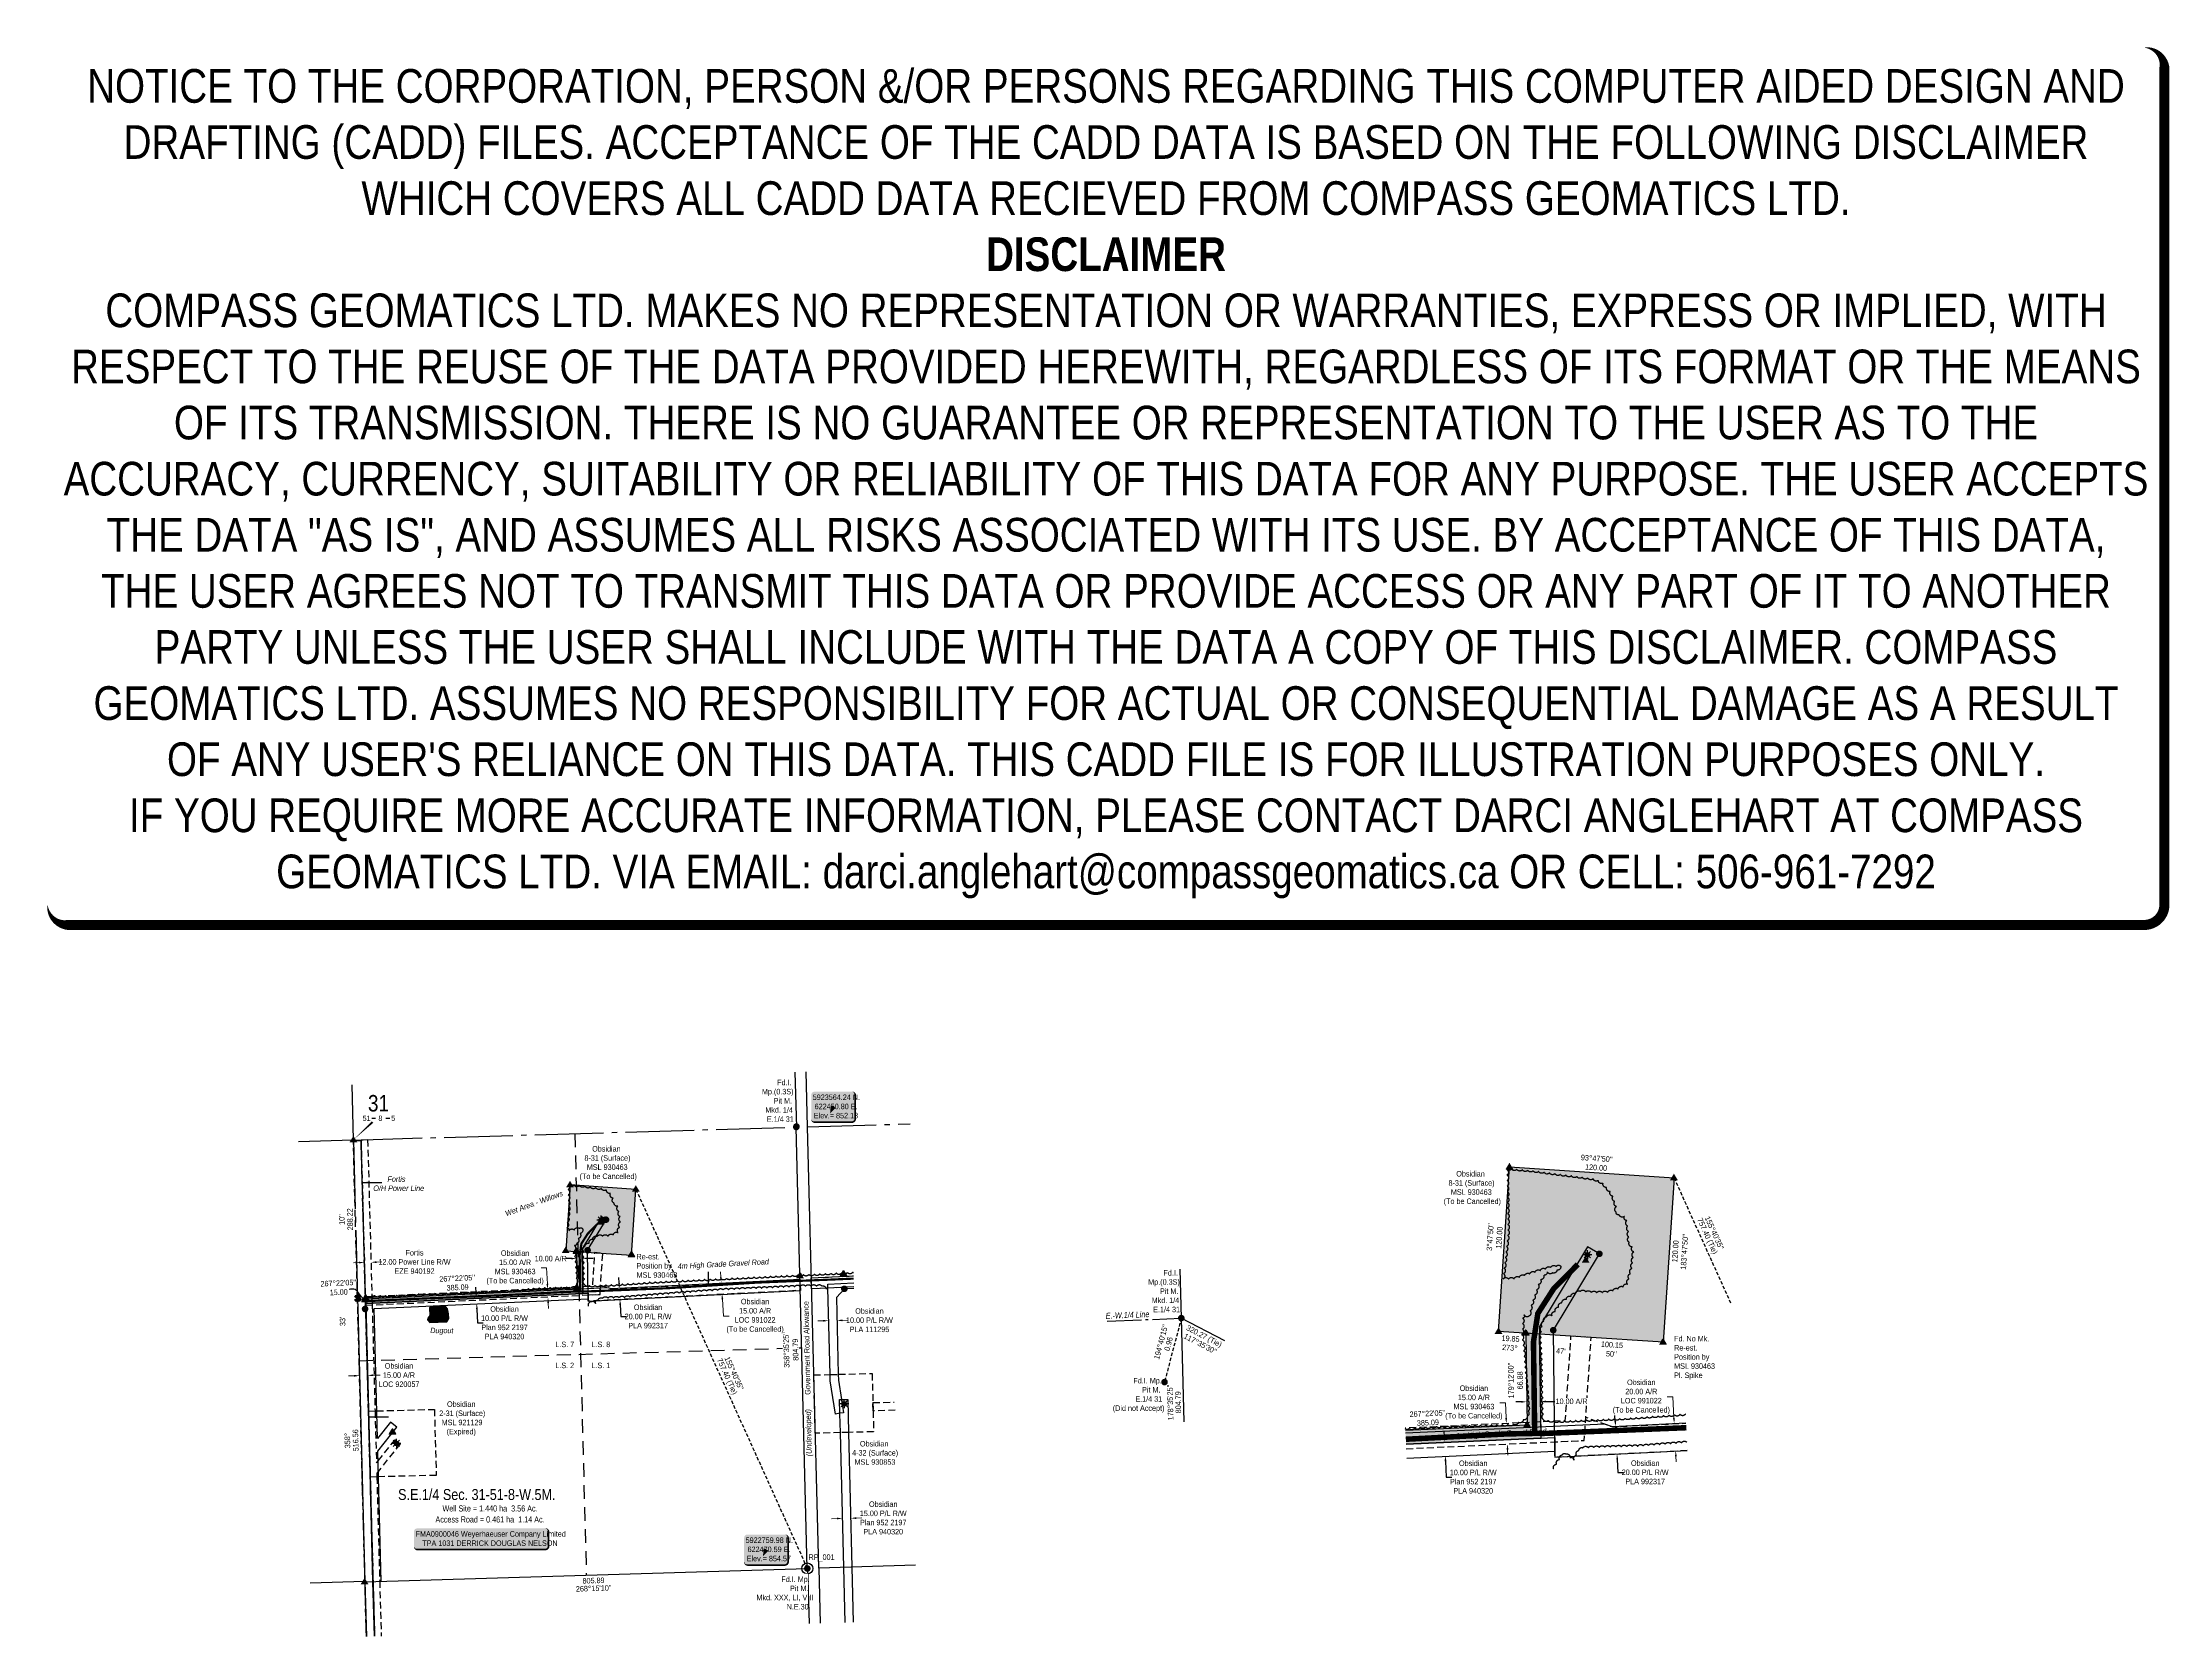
# Model space of a CAD drawing. Extents: x 621079 to 624949, y 5922636 to 5925537.
import ezdxf
from ezdxf.enums import TextEntityAlignment as Align

# ---------------------------------------------------------------- set-up
doc = ezdxf.new("R2010")
doc.units = 0
doc.header["$LTSCALE"] = 5
doc.header["$PDSIZE"] = 0.5
for name, pattern in [('0', [1, 1, 0]), ('foc-ACCESSROAD', [3.75, 2.5, -1.25]), ('foc-FLOWLINE', [3.75, 2.5, -1.25]), ('foc-LSD', [8, 5, -3]), ('foc-QUARTERLINE', [33, 25, -3, 2, -3]), ('foc-TIELINE', [1.875, 1.25, -0.625])]:
    doc.linetypes.add(name, pattern=pattern)
doc.layers.get('Defpoints').update_dxf_attribs({"color": 9})
for name, color, linetype in [('10', 1, 'Continuous'), ('35', 37, 'Continuous'), ('9', 3, 'Continuous'), ('AS-POWER', 104, 'foc-POWER'), ('AS-POWER-T', 104, 'Continuous'), ('AS-ROADS', 254, 'Continuous'), ('C-AR', 13, 'foc-ACCESSROAD'), ('C-RW', 13, 'Continuous'), ('C-SYMBOL', 7, 'Continuous'), ('C-WS', 13, 'foc-ACCESSROAD'), ('C-WS-S', 13, 'Continuous'), ('DETAIL-T', 7, 'Continuous'), ('F-EZE', 190, 'foc-FLOWLINE'), ('L-AREAREQUIRED', 7, 'Continuous'), ('L-AREAWORK', 5, 'Continuous'), ('L-BD', 7, 'Continuous'), ('L-MON', 1, 'Continuous'), ('L-ROAD-T', 7, 'Continuous'), ('L-SEC', 7, 'Continuous'), ('L-SECLBL', 7, 'Continuous'), ('L-SECQ', 8, 'foc-QUARTERLINE'), ('L-SECTION-LSD', 7, 'foc-LSD'), ('L-TIE', 7, 'foc-TIELINE'), ('L-TIE-T', 7, 'Continuous'), ('P-PROPOSED', 10, 'Continuous'), ('P-PROPOSED-H', 21, 'Continuous'), ('P-TXT', 4, 'Continuous'), ('T-BUSH', 110, '0'), ('T-BUSH-T', 110, 'Continuous'), ('T-WATER', 160, 'Continuous'), ('T-WATER-H', 133, 'Continuous'), ('T-WATER-T', 170, 'Continuous')]:
    doc.layers.add(name, color=color, linetype=linetype)
for name, color, linetype, lineweight in [('C-AR-T', 13, 'Continuous', 9), ('C-WS-T', 13, 'Continuous', 9), ('F-EZE-T', 190, 'Continuous', 9), ('T-TEXT', 48, 'Continuous', 18)]:
    doc.layers.add(name, color=color, linetype=linetype, lineweight=lineweight)
doc.layers.add('DISCLAIMER', color=7, linetype='Continuous', plot=False)
doc.styles.add('100L', font='ARIALN.TTF', dxfattribs={"height": 11})
doc.styles.add('175L', font='ARIALN.TTF', dxfattribs={"height": 20})
doc.styles.add('80', font='ARIALN.TTF', dxfattribs={"height": 10})
doc.styles.add('80CG', font='ARIALN.TTF', dxfattribs={"height": 10})
doc.styles.add('80L', font='ARIALN.TTF', dxfattribs={"height": 10})
doc.styles.add('80LS', font='ARIALNI.TTF', dxfattribs={"height": 10})
doc.styles.add('foc-LtypeFont', font='ARIALN.TTF', dxfattribs={"height": 7.35})
doc.styles.add('SIMPLEX', font='ARIALN.TTF')
doc.linetypes.add('foc-POWER', pattern='A,6,-1,["P",foc-LtypeFont,S=0.2,R=0,X=-0.625,Y=-0.75],-1.24,4', length=12.24)
doc.dimstyles.new('Compass 5 000', dxfattribs={"dimscale": 5, "dimtxt": 9, "dimasz": 2, "dimexe": 0.2, "dimexo": 0.0625, "dimgap": 0.5, "dimtad": 0, "dimtih": 1, "dimtoh": 1, "dimzin": 0, "dimdsep": 46, "dimtxsty": '80CG', "dimcen": 0.1, "dimse1": 1, "dimse2": 1, "dimclrd": 256, "dimclrt": 256, "dimaunit": 1, "dimadec": 4, "dimazin": 0, "dimtfac": 0.06, "dimtofl": 0, "dimtmove": 0, "dimatfit": 1, "dimfxl": 0.2, "dimtolj": 1, "dimtzin": 0, "dimlwd": -1, "dimarcsym": 0})

# ---------------------------------------------------------------- blocks, each defined once
blk = doc.blocks.new('L-SECLBL')
at = {"layer": '9', "color": 7}
for p, q in [((-5.1, -27.8), (-12.3, -27.8)), ((20.7, -27.8), (13.5, -27.8))]:
    blk.add_line(p, q, dxfattribs=at)
at = {"layer": '10', "color": 2, "style": 'SIMPLEX'}
blk.add_attdef('SEC', text='', height=30, dxfattribs=at).set_placement((0, 0), align=Align.MIDDLE)
at = {"layer": '10', "color": 5, "style": '80L'}
blk.add_attdef('TWP', text='', height=9.5, dxfattribs=at).set_placement((-14.4, -27.4), align=Align.MIDDLE_RIGHT)
blk.add_attdef('RGE', text='', height=9.5, dxfattribs=at).set_placement((3.6, -27.4), align=Align.MIDDLE_CENTER)
blk.add_attdef('MER', text='', height=9.5, dxfattribs=at).set_placement((23.2, -27.4), align=Align.MIDDLE_LEFT)
blk = doc.blocks.new('*U37')
h = blk.add_hatch(color=255)
edge = h.paths.add_edge_path()
edge.add_line((-116.5, -20), (116.5, -20))
edge.add_arc((116.5, -14), 6, 270, 360)
edge.add_line((122.5, -14), (122.5, 12.5))
edge.add_arc((116.5, 12.5), 6, 0, 90)
edge.add_line((116.5, 18.5), (-116.5, 18.5))
edge.add_arc((-116.5, 12.5), 6, 90, 180)
edge.add_line((-122.5, 12.5), (-122.5, -14))
edge.add_arc((-116.5, -14), 6, 180, 270)
at = {"color": 44, "flags": 128}
blk.add_lwpolyline([(-116.5, -20, 3, 3, 0), (116.5, -20, 3, 3, 0.414214), (122.5, -14, 3, 3, 0), (122.5, 12.5, 3, 0, 0.414214), (116.5, 18.5, 0, 0, 0), (-116.5, 18.5, 0, 0, 0.414214), (-122.5, 12.5, 0, 0, 0), (-122.5, -14, 0, 3, 0.414214)], format="xyseb", close=True, dxfattribs=at)
at = {"color": 44, "style": '80'}
blk.add_attdef('ENTER_TEXT_001', (-36, -5), '', height=10, dxfattribs=at)
blk = doc.blocks.new('*D38')
at = {"layer": 'Defpoints', "color": 0, "transparency": 16777216}
for p in [(621664, 5923346.3), (621676, 5923346.6), (621676.8, 5923317.2)]:
    blk.add_point(p, dxfattribs=at)
at = {"layer": 'F-EZE-T', "transparency": 16777216}
for p, q in [((621654.8, 5923316.6), (621644.8, 5923316.3)), ((621686.8, 5923317.5), (621696.8, 5923317.8))]:
    blk.add_line(p, q, dxfattribs=at)
for points in [[(621654.8, 5923318.3), (621654.9, 5923314.9), (621664.8, 5923316.9)], [(621686.8, 5923319.1), (621686.9, 5923315.8), (621676.8, 5923317.2)]]:
    blk.add_solid(points, dxfattribs=at)
at = {"layer": 'F-EZE-T', "transparency": 16777216, "insert": (621756, 5923317.8), "char_height": 10, "attachment_point": 5, "style": '80CG'}
blk.add_mtext('\\A1;Fortis\\P12.00 Power Line R/W\\PEZE 940192', dxfattribs=at)
blk = doc.blocks.new('*D39')
at = {"layer": 'C-AR-T', "transparency": 16777216}
for p, q in [((621680.4, 5923111.5), (621693.5, 5923111.9)), ((621646, 5923110.6), (621636, 5923110.3))]:
    blk.add_line(p, q, dxfattribs=at)
for points in [[(621645.9, 5923112.3), (621646, 5923108.9), (621656, 5923110.9)], [(621680.4, 5923113.2), (621680.5, 5923109.9), (621670.4, 5923111.3)]]:
    blk.add_solid(points, dxfattribs=at)
at = {"layer": 'Defpoints', "color": 0, "transparency": 16777216}
for p in [(621655, 5923148.4), (621669.4, 5923148.8), (621670.4, 5923111.3)]:
    blk.add_point(p, dxfattribs=at)
at = {"layer": 'C-AR-T', "transparency": 16777216, "insert": (621727.8, 5923111.9), "char_height": 10, "attachment_point": 5, "style": '80CG'}
blk.add_mtext('\\A1;Obsidian\\P15.00 A/R\\PLOC 920057', dxfattribs=at)
blk = doc.blocks.new('*D40')
at = {"layer": 'C-AR-T', "transparency": 16777216}
for p, q in [((622313.3, 5923290), (622312.6, 5923300)), ((622316.1, 5923250.1), (622318.2, 5923219.2)), ((622318.2, 5923219.2), (622328.2, 5923219.2))]:
    blk.add_line(p, q, dxfattribs=at)
for points in [[(622315, 5923290.1), (622311.7, 5923289.9), (622314, 5923280)], [(622317.7, 5923250.2), (622314.4, 5923250), (622315.4, 5923260.1)]]:
    blk.add_solid(points, dxfattribs=at)
at = {"layer": 'Defpoints', "color": 0, "transparency": 16777216}
for p in [(622278.9, 5923277.6), (622280.3, 5923257.6), (622315.4, 5923260.1)]:
    blk.add_point(p, dxfattribs=at)
at = {"layer": 'C-AR-T', "transparency": 16777216, "insert": (622375.6, 5923219.2), "char_height": 10, "attachment_point": 5, "style": '80CG'}
blk.add_mtext('\\A1;Obsidian\\P15.00 A/R\\PLOC 991022\\P(To be Cancelled)', dxfattribs=at)
blk = doc.blocks.new('GAS')
h = blk.add_hatch(color=255)
h.dxf.hatch_style = 1
edge = h.paths.add_edge_path()
edge.add_arc((0, 0), 0.9, 0, 360)
for p, q in [((-0.81, 0), (-1.62, 0)), ((-0.57, 0.57), (-1.14, 1.14)), ((0, 0.81), (0, 1.62)), ((0.57, 0.57), (1.14, 1.14)), ((1.62, 0), (0.81, 0)), ((-0.57, -0.57), (-1.14, -1.14)), ((0, -0.81), (0, -1.62)), ((1.14, -1.14), (0.57, -0.57))]:
    blk.add_line(p, q)
blk.add_circle((0, 0), 0.8)
blk = doc.blocks.new('*D41')
at = {"layer": 'C-WS-S', "transparency": 16777216}
for p, q in [((621868.2, 5923262.1), (621867.7, 5923272.1)), ((621869.5, 5923232.1), (621870.7, 5923207)), ((621870.7, 5923207), (621880.7, 5923207))]:
    blk.add_line(p, q, dxfattribs=at)
for points in [[(621869.8, 5923262.2), (621866.5, 5923262), (621868.6, 5923252.1)], [(621871.2, 5923232.2), (621867.9, 5923232.1), (621869.1, 5923242.1)]]:
    blk.add_solid(points, dxfattribs=at)
at = {"layer": 'Defpoints', "color": 0, "transparency": 16777216}
for p in [(621868.6, 5923252.1), (621932, 5923255), (621932.4, 5923245)]:
    blk.add_point(p, dxfattribs=at)
at = {"layer": 'C-WS-S', "transparency": 16777216, "insert": (621919.7, 5923207), "char_height": 10, "attachment_point": 5, "style": '80CG'}
blk.add_mtext('\\A1;Obsidian\\P10.00 P/L R/W\\PPlan 952 2197\\PPLA 940320', dxfattribs=at)
blk = doc.blocks.new('*D42')
at = {"layer": 'C-WS-S', "transparency": 16777216}
for p, q in [((622128.1, 5923279.6), (622127.6, 5923289.6)), ((622130.2, 5923239.6), (622131.3, 5923218.5)), ((622131.3, 5923218.5), (622141.3, 5923218.5))]:
    blk.add_line(p, q, dxfattribs=at)
for points in [[(622129.8, 5923279.7), (622126.5, 5923279.5), (622128.6, 5923269.6)], [(622131.9, 5923239.7), (622128.6, 5923239.5), (622129.7, 5923249.6)]]:
    blk.add_solid(points, dxfattribs=at)
at = {"layer": 'Defpoints', "color": 0, "transparency": 16777216}
for p in [(622170.9, 5923271.8), (622129.7, 5923249.6), (622171.9, 5923251.8)]:
    blk.add_point(p, dxfattribs=at)
at = {"layer": 'C-WS-S', "transparency": 16777216, "insert": (622180.9, 5923218.5), "char_height": 10, "attachment_point": 5, "style": '80CG'}
blk.add_mtext('\\A1;Obsidian\\P20.00 P/L R/W\\PPLA 992317', dxfattribs=at)
blk = doc.blocks.new('*D43')
at = {"layer": 'C-AR-T', "transparency": 16777216}
for p, q in [((622524.6, 5922850.8), (622514.6, 5922850.6)), ((622559.6, 5922851.7), (622569.6, 5922851.9))]:
    blk.add_line(p, q, dxfattribs=at)
for points in [[(622524.5, 5922852.5), (622524.6, 5922849.2), (622534.6, 5922851.1)], [(622559.5, 5922853.3), (622559.6, 5922850), (622549.6, 5922851.4)]]:
    blk.add_solid(points, dxfattribs=at)
at = {"layer": 'Defpoints', "color": 0, "transparency": 16777216}
for p in [(622533.8, 5922884.6), (622548.8, 5922885), (622549.6, 5922851.4)]:
    blk.add_point(p, dxfattribs=at)
at = {"layer": 'C-AR-T', "transparency": 16777216, "insert": (622608.7, 5922851.9), "char_height": 10, "attachment_point": 5, "style": '80CG'}
blk.add_mtext('\\A1;Obsidian\\P15.00 P/L R/W^JPlan 952 2197\\PPLA 940320', dxfattribs=at)
blk = doc.blocks.new('TRIA')
blk.add_hatch(color=255).paths.add_polyline_path([(-0.04, 1.52), (-1.47, -0.87), (1.39, -0.87)])
blk = doc.blocks.new('TRIAA')
blk.add_blockref('TRIA', (0, 0))
blk = doc.blocks.new('TRIB')
at = {"color": 1}
blk.add_lwpolyline([(-1.12, -0.67), (-0.04, 1.13), (1.04, -0.67)], close=True, dxfattribs=at)
blk = doc.blocks.new('TRIBB')
blk.add_blockref('TRIB', (0, 0))
blk = doc.blocks.new('TRICC')
for name in ['TRIAA', 'TRIBB']:
    blk.add_blockref(name, (0, 0))
blk = doc.blocks.new('plspike')
blk.add_blockref('TRICC', (0, 0))
blk = doc.blocks.new('fdia')
at = {"color": 255, "const_width": 1}
blk.add_lwpolyline([(-0.5, 0, 1), (0.5, 0, 1)], format="xyb", close=True, dxfattribs=at)
blk = doc.blocks.new('Fdiaa')
blk.add_blockref('fdia', (0, 0))
blk = doc.blocks.new('fdib')
at = {"color": 1, "const_width": 1.6}
blk.add_lwpolyline([(-0.4, 0, 1), (0.4, 0, 1)], format="xyb", close=True, dxfattribs=at)
at = {"color": 1}
blk.add_circle((0, 0), 0.8, dxfattribs=at)
blk = doc.blocks.new('Fdibb')
blk.add_blockref('fdib', (0, 0))
blk = doc.blocks.new('fdicc')
for name in ['Fdibb', 'Fdiaa']:
    blk.add_blockref(name, (0, 0))
blk = doc.blocks.new('FDI')
blk.add_blockref('fdicc', (0, 0))
blk = doc.blocks.new('STRIA')
blk.add_hatch(color=255).paths.add_polyline_path([(-0.04, 1.52), (-1.47, -0.87), (1.39, -0.87)])
blk = doc.blocks.new('STRIAA')
blk.add_blockref('STRIA', (0, 0))
blk = doc.blocks.new('STRIB')
at = {"color": 1}
blk.add_solid([(-1.12, -0.67), (-0.04, 1.13), (1.04, -0.67)], dxfattribs=at)
blk = doc.blocks.new('STRIBB')
blk.add_blockref('STRIB', (0, 0))
blk = doc.blocks.new('STRICC')
for name in ['STRIAA', 'STRIBB']:
    blk.add_blockref(name, (0, 0))
blk = doc.blocks.new('fdspike')
blk.add_blockref('STRICC', (0, 0))
blk = doc.blocks.new('*D44')
at = {"layer": 'C-AR-T', "transparency": 16777216}
for p, q in [((621996.3, 5923307.3), (621986.3, 5923307.3)), ((621997.7, 5923277.9), (621996.3, 5923307.3)), ((621999.3, 5923242.9), (621999.7, 5923232.9))]:
    blk.add_line(p, q, dxfattribs=at)
for points in [[(621999.3, 5923278), (621996, 5923277.8), (621998.1, 5923267.9)], [(622000.9, 5923243), (621997.6, 5923242.8), (621998.8, 5923252.9)]]:
    blk.add_solid(points, dxfattribs=at)
at = {"layer": 'Defpoints', "color": 0, "transparency": 16777216}
for p in [(621976.9, 5923266.9), (621998.1, 5923267.9), (621977.6, 5923251.9)]:
    blk.add_point(p, dxfattribs=at)
at = {"layer": 'C-AR-T', "transparency": 16777216, "insert": (621939, 5923307.3), "char_height": 10, "attachment_point": 5, "style": '80CG'}
blk.add_mtext('\\A1;Obsidian\\P15.00 A/R\\PMSL 930463\\P(To be Cancelled)', dxfattribs=at)
blk = doc.blocks.new('*D45')
at = {"layer": 'C-WS-S', "transparency": 16777216}
for p, q in [((623940.4, 5923028.4), (623939.9, 5923038.4)), ((623944.1, 5922958.5), (623945.3, 5922934.9)), ((623945.3, 5922934.9), (623955.3, 5922934.9))]:
    blk.add_line(p, q, dxfattribs=at)
for points in [[(623942.1, 5923028.5), (623938.7, 5923028.3), (623940.9, 5923018.4)], [(623945.7, 5922958.6), (623942.4, 5922958.4), (623943.5, 5922968.5)]]:
    blk.add_solid(points, dxfattribs=at)
at = {"layer": 'Defpoints', "color": 0, "transparency": 16777216}
for p in [(624077.6, 5923025.6), (623943.5, 5922968.5), (624080.2, 5922975.6)]:
    blk.add_point(p, dxfattribs=at)
at = {"layer": 'C-WS-S', "transparency": 16777216, "insert": (623994.8, 5922934.9), "char_height": 10, "attachment_point": 5, "style": '80CG'}
blk.add_mtext('\\A1;Obsidian\\P20.00 P/L R/W\\PPLA 992317', dxfattribs=at)
blk = doc.blocks.new('*D46')
at = {"layer": 'C-AR-T', "transparency": 16777216}
for p, q in [((624045.1, 5923072.2), (624035.1, 5923072.2)), ((624047.1, 5923034), (624045.1, 5923072.2)), ((624050.8, 5922964.1), (624051.3, 5922954.1))]:
    blk.add_line(p, q, dxfattribs=at)
for points in [[(624048.8, 5923034.1), (624045.4, 5923033.9), (624047.6, 5923024)], [(624052.4, 5922964.1), (624049.1, 5922964), (624050.2, 5922974)]]:
    blk.add_solid(points, dxfattribs=at)
at = {"layer": 'Defpoints', "color": 0, "transparency": 16777216}
for p in [(624028.2, 5923023), (624030.9, 5922973), (624050.2, 5922974)]:
    blk.add_point(p, dxfattribs=at)
at = {"layer": 'C-AR-T', "transparency": 16777216, "insert": (623987.8, 5923072.2), "char_height": 10, "attachment_point": 5, "style": '80CG'}
blk.add_mtext('\\A1;Obsidian\\P20.00 A/R\\PLOC 991022\\P(To be Cancelled)', dxfattribs=at)
blk = doc.blocks.new('*D48')
at = {"layer": 'Defpoints', "color": 0, "transparency": 16777216}
for p in [(623779.4, 5923062), (623804.4, 5923063.6), (623804.4, 5923062.4)]:
    blk.add_point(p, dxfattribs=at)
at = {"layer": 'P-TXT', "transparency": 16777216}
for p, q in [((623769.4, 5923063.2), (623759.4, 5923063)), ((623814.4, 5923063.8), (623833.6, 5923064.1))]:
    blk.add_line(p, q, dxfattribs=at)
for points in [[(623769.4, 5923064.8), (623769.4, 5923061.5), (623779.4, 5923063.3)], [(623814.4, 5923065.5), (623814.4, 5923062.1), (623804.4, 5923063.6)]]:
    blk.add_solid(points, dxfattribs=at)
at = {"layer": 'P-TXT', "transparency": 16777216, "insert": (623860.9, 5923064.1), "char_height": 10, "attachment_point": 5, "style": '80CG', "bg_fill": 3, "box_fill_scale": 1.1, "bg_fill_color": 256, "bg_fill_true_color": 13158600, "bg_fill_transparency": 0}
blk.add_mtext('\\A1;10.00 A/R', dxfattribs=at)
blk = doc.blocks.new('*D49')
at = {"layer": 'C-WS-S', "transparency": 16777216}
for p, q in [((623629.6, 5923000.2), (623629.1, 5923010.1)), ((623631.6, 5922955.2), (623632.9, 5922926.3)), ((623632.9, 5922926.3), (623642.9, 5922926.3))]:
    blk.add_line(p, q, dxfattribs=at)
for points in [[(623631.2, 5923000.2), (623627.9, 5923000.1), (623630, 5922990.2)], [(623633.3, 5922955.3), (623629.9, 5922955.1), (623631.1, 5922965.2)]]:
    blk.add_solid(points, dxfattribs=at)
at = {"layer": 'Defpoints', "color": 0, "transparency": 16777216}
for p in [(623619.4, 5922989.7), (623620.5, 5922964.7), (623631.1, 5922965.2)]:
    blk.add_point(p, dxfattribs=at)
at = {"layer": 'C-WS-S', "transparency": 16777216, "insert": (623682, 5922926.3), "char_height": 10, "attachment_point": 5, "style": '80CG'}
blk.add_mtext('\\A1;Obsidian\\P10.00 P/L R/W\\PPlan 952 2197\\PPLA 940320', dxfattribs=at)
blk = doc.blocks.new('TEMP')
h = blk.add_hatch(color=255)
h.dxf.hatch_style = 1
h.paths.add_polyline_path([(0, 0.25), (-0.67, 1.15), (-0.67, 0.67), (-1.15, 0.67), (-0.25, 0), (-1.15, -0.67), (-0.67, -0.67), (-0.67, -1.15), (0, -0.25), (0.67, -1.15), (0.67, -0.67), (1.15, -0.67), (0.25, 0), (1.15, 0.67), (0.67, 0.67), (0.67, 1.15)])
h.paths.add_polyline_path([(0.57, 0.85), (0.57, 0.57), (0.85, 0.57), (0.08, 0), (0.85, -0.57), (0.57, -0.57), (0.57, -0.85), (0, -0.08), (-0.57, -0.85), (-0.57, -0.57), (-0.85, -0.57), (-0.08, 0), (-0.85, 0.57), (-0.57, 0.57), (-0.57, 0.85), (0, 0.08)], flags=16)
h = blk.add_hatch(color=1)
h.dxf.hatch_style = 1
h.paths.add_polyline_path([(0, 0.08), (-0.57, 0.85), (-0.57, 0.57), (-0.85, 0.57), (-0.08, 0), (-0.85, -0.57), (-0.57, -0.57), (-0.57, -0.85), (0, -0.08), (0.57, -0.85), (0.57, -0.57), (0.85, -0.57), (0.08, 0), (0.85, 0.57), (0.57, 0.57), (0.57, 0.85)])
at = {"color": 1}
for p, q in [((-0.08, 0), (0.08, 0)), ((0, 0.08), (0, -0.08))]:
    blk.add_line(p, q, dxfattribs=at)
at = {"color": 255, "flags": 128}
blk.add_lwpolyline([(-0.25, 0), (-1.15, 0.67), (-0.67, 0.67), (-0.67, 1.15), (0, 0.25), (0.67, 1.15), (0.67, 0.67), (1.15, 0.67), (0.25, 0), (1.15, -0.67), (0.67, -0.67), (0.67, -1.15), (0, -0.25), (-0.67, -1.15), (-0.67, -0.67), (-1.15, -0.67)], close=True, dxfattribs=at)
at = {"color": 1, "flags": 128}
blk.add_lwpolyline([(-0.08, 0), (-0.85, 0.57), (-0.57, 0.57), (-0.57, 0.85), (0, 0.08), (0.57, 0.85), (0.57, 0.57), (0.85, 0.57), (0.08, 0), (0.85, -0.57), (0.57, -0.57), (0.57, -0.85), (0, -0.08), (-0.57, -0.85), (-0.57, -0.57), (-0.85, -0.57)], close=True, dxfattribs=at)
blk = doc.blocks.new('*U50')
h = blk.add_hatch(color=254)
edge = h.paths.add_edge_path()
edge.add_line((-34, -28.5), (34, -28.5))
edge.add_arc((34, -22.5), 6, 270, 360)
edge.add_line((40, -22.5), (40, 21))
edge.add_arc((34, 21), 6, 0, 90)
edge.add_line((34, 27), (-34, 27))
edge.add_arc((-34, 21), 6, 90, 180)
edge.add_line((-40, 21), (-40, -22.5))
edge.add_arc((-34, -22.5), 6, 180, 270)
at = {"color": 1, "flags": 128}
blk.add_lwpolyline([(-34, -28.5, 3, 3, 0), (34, -28.5, 3, 3, 0.414214), (40, -22.5, 3, 3, 0), (40, 21, 3, 0, 0.414214), (34, 27, 0, 0, 0), (-34, 27, 0, 0, 0.414214), (-40, 21, 0, 0, 0), (-40, -22.5, 0, 3, 0.414214)], format="xyseb", close=True, dxfattribs=at)
blk.add_lwpolyline([(-5.7, -12.4, 0, 10, 0), (0, 0, 5, 5, 0)], format="xyseb", dxfattribs=at)
at = {"color": 1, "style": '80'}
blk.add_attdef('ENTER_TEXT_001', (-36, -5), '', height=10, dxfattribs=at)
blk = doc.blocks.new('*D51')
at = {"layer": 'Defpoints', "color": 0, "transparency": 16777216}
for p in [(622051.1, 5923324.6), (622051.1, 5923324.1), (622061.1, 5923324.7)]:
    blk.add_point(p, dxfattribs=at)
at = {"layer": 'P-TXT', "transparency": 16777216}
for p, q in [((622041.1, 5923323.9), (622031.1, 5923323.8)), ((622071.1, 5923324.4), (622081.1, 5923324.5))]:
    blk.add_line(p, q, dxfattribs=at)
for points in [[(622041.1, 5923325.6), (622041.1, 5923322.3), (622051.1, 5923324.1)], [(622071.1, 5923326), (622071.1, 5923322.7), (622061.1, 5923324.2)]]:
    blk.add_solid(points, dxfattribs=at)
at = {"layer": 'P-TXT', "transparency": 16777216, "insert": (622003.8, 5923323.8), "char_height": 10, "attachment_point": 5, "style": '80CG'}
blk.add_mtext('\\A1;10.00 A/R', dxfattribs=at)
blk = doc.blocks.new('*D52')
at = {"layer": 'C-AR-T', "transparency": 16777216}
for p, q in [((622499.5, 5923210.6), (622489.5, 5923210.4)), ((622534.5, 5923211.5), (622544.5, 5923211.7))]:
    blk.add_line(p, q, dxfattribs=at)
for points in [[(622499.4, 5923212.3), (622499.5, 5923209), (622509.5, 5923210.9)], [(622534.4, 5923213.2), (622534.5, 5923209.8), (622524.5, 5923211.2)]]:
    blk.add_solid(points, dxfattribs=at)
at = {"layer": 'Defpoints', "color": 0, "transparency": 16777216}
for p in [(622509.3, 5923217.4), (622524.3, 5923217.8), (622524.5, 5923211.2)]:
    blk.add_point(p, dxfattribs=at)
at = {"layer": 'C-AR-T', "transparency": 16777216, "insert": (622583.6, 5923211.7), "char_height": 10, "attachment_point": 5, "style": '80CG'}
blk.add_mtext('\\A1;Obsidian\\P10.00 P/L R/W\\PPLA 111295', dxfattribs=at)
blk = doc.blocks.new('Disclaimer_Legal')
at = {"layer": 'DISCLAIMER', "color": 254, "flags": 128}
blk.add_lwpolyline([(-3612.9, -1104.6, 37.5, 37.5, 0), (4096.1, -1104.6, 37.5, 37.5, 0.414214), (4171.1, -1029.6, 37.5, 37.5, 0), (4171.1, 2078.7, 37.5, 0, 0.414214), (4096.1, 2153.7, 0, 0, 0), (-3612.9, 2153.7, 0, 0, 0.414214), (-3687.9, 2078.7, 0, 0, 0), (-3687.9, -1029.6, 0, 37.5, 0.414214)], format="xyseb", close=True, dxfattribs=at)
at = {"layer": 'DISCLAIMER', "color": 254, "insert": (241.6, 533.9), "char_height": 125, "width": 7717.568, "attachment_point": 5, "style": '80'}
blk.add_mtext('NOTICE TO THE CORPORATION, PERSON &/OR PERSONS REGARDING THIS COMPUTER AIDED DESIGN AND DRAFTING (CADD) FILES. ACCEPTANCE OF THE CADD DATA IS BASED ON THE FOLLOWING DISCLAIMER WHICH COVERS ALL CADD DATA RECIEVED FROM COMPASS GEOMATICS LTD.\\P{\\fArial Narrow|b1|i0|c0|p34;DISCLAIMER}\\PCOMPASS GEOMATICS LTD. MAKES NO REPRESENTATION OR WARRANTIES, EXPRESS OR IMPLIED, WITH RESPECT TO THE REUSE OF THE DATA PROVIDED HEREWITH, REGARDLESS OF ITS FORMAT OR THE MEANS OF ITS TRANSMISSION. THERE IS NO GUARANTEE OR REPRESENTATION TO THE USER AS TO THE ACCURACY, CURRENCY, SUITABILITY OR RELIABILITY OF THIS DATA FOR ANY PURPOSE. THE USER ACCEPTS THE DATA "AS IS", AND ASSUMES ALL RISKS ASSOCIATED WITH ITS USE. BY ACCEPTANCE OF THIS DATA, THE USER AGREES NOT TO TRANSMIT THIS DATA OR PROVIDE ACCESS OR ANY PART OF IT TO ANOTHER PARTY UNLESS THE USER SHALL INCLUDE WITH THE DATA A COPY OF THIS DISCLAIMER. COMPASS GEOMATICS LTD. ASSUMES NO RESPONSIBILITY FOR ACTUAL OR CONSEQUENTIAL DAMAGE AS A RESULT OF ANY USER\'S RELIANCE ON THIS DATA. THIS CADD FILE IS FOR ILLUSTRATION PURPOSES ONLY.\\PIF YOU REQUIRE MORE ACCURATE INFORMATION, PLEASE CONTACT DARCI ANGLEHART AT COMPASS GEOMATICS LTD. VIA EMAIL: darci.anglehart@compassgeomatics.ca OR CELL: 506-961-7292', dxfattribs=at)
blk = doc.blocks.new('*D54')
at = {"layer": 'C-AR-T', "transparency": 16777216}
for p, q in [((623740.6, 5923061.5), (623730.6, 5923061.5)), ((623741.8, 5923033.9), (623740.6, 5923061.5)), ((623744.5, 5922976.4), (623745, 5922966.4))]:
    blk.add_line(p, q, dxfattribs=at)
for points in [[(623743.5, 5923033.9), (623740.2, 5923033.8), (623742.3, 5923023.9)], [(623746.2, 5922976.5), (623742.8, 5922976.4), (623744, 5922986.4)]]:
    blk.add_solid(points, dxfattribs=at)
at = {"layer": 'Defpoints', "color": 0, "transparency": 16777216}
for p in [(623729.8, 5923023.3), (623742.3, 5923023.9), (623731.5, 5922985.8)]:
    blk.add_point(p, dxfattribs=at)
at = {"layer": 'C-AR-T', "transparency": 16777216, "insert": (623683.2, 5923061.5), "char_height": 10, "attachment_point": 5, "style": '80CG'}
blk.add_mtext('\\A1;Obsidian\\P15.00 A/R\\PMSL 930463\\P(To be Cancelled)', dxfattribs=at)

msp = doc.modelspace()

# ---------------------------------------------------------------- hatches: boundary and pattern name
at = {"layer": 'P-PROPOSED-H'}
h = msp.add_hatch(color=256, dxfattribs=at)
h.dxf.hatch_style = 1
h.paths.add_polyline_path([(623728.237, 5923191.434), (623748.022, 5923490.675), (624047.264, 5923470.89), (624027.479, 5923171.648)])
h = msp.add_hatch(color=256, dxfattribs=at)
h.dxf.hatch_style = 1
h.paths.add_polyline_path([(622039.047, 5923457.856), (622031.103, 5923338.161), (622150.793, 5923330.234), (622158.74, 5923449.912)])
h = msp.add_hatch(color=256, dxfattribs=at)
h.dxf.hatch_style = 1
h.paths.add_polyline_path([(621667.546, 5923242.328), (622061.969, 5923260.459), (622060.917, 5923336.143), (622050.913, 5923336.852), (622051.839, 5923270), (621667.293, 5923252.323)])
h = msp.add_hatch(color=256, dxfattribs=at)
h.dxf.hatch_style = 1
h.paths.add_polyline_path([(623558.675, 5923010.861), (623559.813, 5922985.896), (623805.328, 5922997.182), (623802.696, 5923186.393), (623777.687, 5923188.164), (623780.002, 5923021.035)])
at = {"layer": 'T-WATER-H'}
h = msp.add_hatch(color=256, dxfattribs=at)
h.dxf.hatch_style = 1
h.paths.add_polyline_path([(621783.293, 5923234.345), (621783.692, 5923220.385), (621780.001, 5923215.499), (621779.901, 5923212.408), (621783.692, 5923207.522), (621814.515, 5923208.918), (621818.704, 5923214.801), (621818.006, 5923223.077), (621816.211, 5923232.55), (621813.218, 5923235.84), (621807.432, 5923237.436), (621800.649, 5923238.134), (621792.17, 5923237.535), (621784.988, 5923235.94)])

# ---------------------------------------------------------------- linework, layer by layer
at = {"layer": '35', "color": 3}
msp.add_circle((622470.589, 5922759.98), 9.997, dxfattribs=at)
at = {"layer": 'AS-POWER', "flags": 128}
for points in [[(621683.566, 5922636.706), (621658.789, 5923539.007)], [(621672.595, 5923036.229), (621708.955, 5923036.229)]]:
    msp.add_lwpolyline(points, dxfattribs=at)
at = {"layer": 'AS-ROADS', "flags": 128}
for points, const_width in [([(622088.772, 5923386.97), (622071.151, 5923369.156), (622059.647, 5923351.175), (622056.469, 5923330.513), (622057.366, 5923263.923), (622036.716, 5923263.485), (621920.057, 5923257.339), (621751.878, 5923250.333), (621659.224, 5923246.02)], 3.999), ([(623872.335, 5923313.46), (623828.282, 5923268.925), (623799.522, 5923223.973), (623791.577, 5923172.318), (623793.82, 5923005.843), (623742.195, 5923004.748), (623559.393, 5922995.117)], 9.997), ([(622554.83, 5923287.458), (622510.345, 5923285.538), (622378.61, 5923280.201), (622217.969, 5923270.071), (622064.254, 5923263.871), (622051.726, 5923263.911)], 3.999), ([(624069.847, 5923016.152), (623811.04, 5923005.713), (623793.82, 5923005.843)], 9.997)]:
    msp.add_lwpolyline(points, dxfattribs=dict(at, const_width=const_width))
at = {"layer": 'C-AR'}
for points in [[(621668.382, 5922636.261), (621665.838, 5922736.232), (621652.277, 5923250.394), (621644.674, 5923538.681), (621658.798, 5923539.007), (621666.573, 5923252.772), (621666.62, 5923251.039), (621666.837, 5923243.036), (621666.98, 5923237.765), (621667.109, 5923233.042), (621672.192, 5923046.424), (621675.162, 5922937.418), (621675.462, 5922926.398), (621680.629, 5922736.668), (621683.499, 5922636.704)], [(622554.984, 5923272.417), (622508.152, 5923270.196), (622507.863, 5923270.183), (622478.324, 5923268.784), (622477.813, 5923288.794), (622554.778, 5923292.443)], [(622630.489, 5923047.81), (622590.248, 5923046.802), (622589.872, 5923061.806), (622628.533, 5923062.775)]]:
    msp.add_lwpolyline(points, dxfattribs=at)
at = {"layer": 'C-AR', "flags": 128}
for points in [[(621667.63, 5923239.02), (622093.448, 5923258.736), (622098.426, 5923333.695), (622083.464, 5923334.688), (622079.374, 5923273.095), (621667.251, 5923254.014)], [(622071.937, 5923257.74), (622093.448, 5923258.736), (622094.567, 5923275.592), (622114.005, 5923268.619), (622272.02, 5923276.584), (622331.923, 5923279.604), (622457.471, 5923285.933), (622457.97, 5923265.939), (622332.93, 5923259.636), (622273.027, 5923256.617), (622072.081, 5923246.487)]]:
    msp.add_lwpolyline(points, close=True, dxfattribs=at)
for points in [[(623560.191, 5922977.906), (623884.116, 5922992.904), (623896.56, 5923180.3), (623859.155, 5923182.784), (623848.93, 5923028.802), (623558.468, 5923015.353)], [(624071.465, 5922974.419), (623830.699, 5922962.282), (623830.338, 5922990.414), (623884.116, 5922992.904), (623886.914, 5923035.044), (623935.509, 5923017.611), (624068.949, 5923024.338)]]:
    msp.add_lwpolyline(points, dxfattribs=at)
at = {"layer": 'C-RW', "flags": 128}
for points in [[(623560.97, 5922960.978), (623830.556, 5922973.383), (623827.732, 5923193.688), (623911.554, 5923332.601), (623890.156, 5923345.512), (623802.651, 5923200.496), (623805.257, 5922997.236), (623559.821, 5922985.946)], [(624068.949, 5923024.338), (623935.509, 5923017.611), (623921.593, 5923022.604), (623558.902, 5923005.914)], [(623559.821, 5922985.946), (623830.236, 5922998.386), (623830.699, 5922962.282), (624071.465, 5922974.419)]]:
    msp.add_lwpolyline(points, dxfattribs=at)
at = {"layer": 'C-RW'}
for points in [[(622554.984, 5923272.417), (622508.152, 5923270.196), (622507.863, 5923270.183), (622478.324, 5923268.784), (622477.813, 5923288.794), (622554.778, 5923292.443)], [(622555.013, 5923269.631), (622538.041, 5923268.876), (622523.453, 5923253.2), (622526.883, 5923113.277), (622527.144, 5923102.78), (622532.894, 5923067.412), (622536.673, 5923043.38), (622529.927, 5923042.406), (622521.862, 5923041.004), (622512.173, 5923101.401), (622511.891, 5923112.902), (622508.013, 5923270.189), (622507.851, 5923277.541), (622554.91, 5923279.636)], [(622539.205, 5922661.781), (622536.751, 5922761.942), (622530.782, 5923007.28), (622529.957, 5923041.191), (622529.922, 5923042.62), (622529.321, 5923067.326), (622533.047, 5923067.416), (622544.312, 5923067.689), (622545.772, 5923007.655), (622551.738, 5922762.377), (622554.192, 5922662.22)]]:
    msp.add_lwpolyline(points, dxfattribs=at)
at = {"layer": 'C-WS'}
for points in [[(622590.248, 5923046.802), (622591.2, 5923008.793), (622545.772, 5923007.655), (622530.782, 5923007.28), (622485.029, 5923006.134), (622482.322, 5923112.161), (622512.287, 5923112.912), (622526.88, 5923113.277), (622527.269, 5923113.287), (622588.545, 5923114.821), (622589.872, 5923061.806), (622590.248, 5923046.802)], [(621792.224, 5923049.45), (621795.494, 5922929.423), (621690.452, 5922926.776), (621687.465, 5922926.7), (621675.462, 5922926.398), (621675.162, 5922937.418), (621672.192, 5923046.424), (621684.195, 5923046.727), (621687.183, 5923046.802), (621792.224, 5923049.45)]]:
    msp.add_lwpolyline(points, close=True, dxfattribs=at)
at = {"layer": 'Defpoints', "color": 5}
for p, q in [((624047.255, 5923470.815), (624047.259, 5923470.815)), ((622158.74, 5923449.912), (622158.742, 5923449.912)), ((622031.127, 5923338.071), (622031.133, 5923338.159)), ((621666.08, 5923232.248), (621666.161, 5923232.25)), ((623728.222, 5923191.213), (623728.237, 5923191.434))]:
    msp.add_line(p, q, dxfattribs=at)
at = {"layer": 'Defpoints'}
msp.add_line((623229.845, 5923174.381), (623150.931, 5923215.623), dxfattribs=at)
for p in [(622095.694, 5923393.975), (623889.639, 5923330.972), (622537.744, 5923059.671), (621729.775, 5922986.854)]:
    msp.add_point(p, dxfattribs=at)
at = {"layer": 'F-EZE'}
msp.add_lwpolyline([(621683.499, 5922636.704), (621680.629, 5922736.668), (621675.462, 5922926.398), (621675.162, 5922937.418), (621672.192, 5923046.424), (621667.109, 5923233.042), (621666.98, 5923237.765), (621666.837, 5923243.036), (621666.62, 5923251.039), (621666.572, 5923252.772), (621658.789, 5923539.007), (621658.739, 5923540.267), (621670.741, 5923540.608), (621678.568, 5923253.318), (621678.615, 5923251.578), (621678.833, 5923243.575), (621678.976, 5923238.312), (621684.195, 5923046.727), (621686.776, 5922951.973), (621689.667, 5922955.596), (621720.529, 5922994.27), (621729.914, 5922986.78), (621687.283, 5922933.358), (621687.465, 5922926.7), (621692.631, 5922737.021), (621695.501, 5922637.055)], dxfattribs=at)
at = {"layer": 'L-SEC'}
for p, q in [((622448.136, 5923663.424), (622450.7, 5923562.837)), ((622470.801, 5923563.442), (622468.238, 5923664.013)), ((622491.297, 5922760.621), (622470.801, 5923563.442)), ((623148.499, 5923304.62), (623150.931, 5923215.623)), ((622667.372, 5922765.748), (622491.297, 5922760.621)), ((621665.837, 5922736.231), (621565.88, 5922733.276)), ((621665.354, 5922735.418), (622470.589, 5922759.98)), ((622471.195, 5922760.037), (622473.703, 5922659.861)), ((622491.297, 5922760.621), (622493.805, 5922660.45))]:
    msp.add_line(p, q, dxfattribs=at)
at = {"layer": 'L-SEC', "flags": 128}
for points in [[(622470.589, 5922759.98), (622450.553, 5923563.309)], [(623150.931, 5923215.623), (623155.575, 5923026.928)]]:
    msp.add_lwpolyline(points, dxfattribs=at)
at = {"layer": 'L-SECLBL', "flags": 128}
msp.add_lwpolyline([(621644.641, 5923539.869, 0, 3.999, 0), (621679.673, 5923572.437, 0, 0, 0)], format="xyseb", dxfattribs=at)
at = {"layer": 'L-SECQ'}
for p, q in [((621642.006, 5923639.83), (621644.643, 5923539.867)), ((621544.681, 5923537.018), (621644.643, 5923539.867)), ((621645.034, 5923539.662), (622450.553, 5923563.309)), ((622470.801, 5923563.442), (622657.694, 5923569.072)), ((621665.837, 5922736.231), (621668.382, 5922636.261))]:
    msp.add_line(p, q, dxfattribs=at)
at = {"layer": 'L-SECQ', "ltscale": 0.5}
msp.add_line((623015.847, 5923209.791), (623150.931, 5923215.623), dxfattribs=at)
at = {"layer": 'L-SECQ', "flags": 128}
msp.add_lwpolyline([(621645.034, 5923539.662), (621665.354, 5922735.418)], dxfattribs=at)
at = {"layer": 'L-SECTION-LSD', "flags": 128}
for points in [[(622047.671, 5923551.352), (622068.516, 5922748.134)], [(621655.24, 5923138.049), (622460.948, 5923161.437)]]:
    msp.add_lwpolyline(points, dxfattribs=at)
at = {"layer": 'L-TIE'}
for p, q in [((624047.264, 5923470.89), (624150.695, 5923242.06)), ((622158.74, 5923449.912), (622470.589, 5922759.98)), ((621652.309, 5923251.634), (621667.291, 5923252.323)), ((623150.931, 5923215.623), (623120.431, 5923099.123))]:
    msp.add_line(p, q, dxfattribs=at)
at = {"layer": 'P-PROPOSED', "flags": 128}
for points in [[(623728.237, 5923191.434), (623748.022, 5923490.675), (624047.264, 5923470.89), (624027.479, 5923171.648)], [(622039.047, 5923457.856), (622031.103, 5923338.161), (622150.793, 5923330.234), (622158.74, 5923449.912)], [(621667.546, 5923242.328), (622061.969, 5923260.459), (622060.917, 5923336.143), (622050.913, 5923336.852), (622051.839, 5923270), (621667.293, 5923252.323)]]:
    msp.add_lwpolyline(points, close=True, dxfattribs=at)
msp.add_lwpolyline([(623559.813, 5922985.896), (623805.328, 5922997.182), (623802.696, 5923186.393), (623777.687, 5923188.164), (623780.002, 5923021.035), (623558.675, 5923010.861)], dxfattribs=at)
at = {"layer": 'T-BUSH', "flags": 128}
for points in [[(624068.042, 5923041.007, -0.52056705), (624058.072, 5923040.283, -0.52056705), (624048.102, 5923039.56, -0.52056705), (624038.132, 5923038.836, -0.52056705), (624028.161, 5923038.112, -0.52056705), (624018.191, 5923037.388, -0.52056705), (624008.221, 5923036.665, -0.52056705), (623998.25, 5923035.941, -0.52056705), (623988.28, 5923035.217, -0.52056705), (623978.31, 5923034.493, -0.52056705), (623968.34, 5923033.769, -0.52056705), (623958.369, 5923033.046, -0.52056705), (623948.383, 5923032.607, -0.52056705), (623938.395, 5923032.183, -0.52056705), (623928.408, 5923031.76, -0.52056705), (623918.42, 5923031.336, -0.52056705), (623908.433, 5923030.912, -0.52056705), (623898.445, 5923030.488, -0.52056705), (623888.458, 5923030.065, -0.52056705), (623878.47, 5923029.641, -0.52056705), (623868.483, 5923029.217, -0.52056705), (623858.495, 5923028.794, -0.52056705), (623848.508, 5923028.37, -0.52056705), (623838.52, 5923027.946, -0.52056705), (623828.536, 5923028.361, -0.52056705), (623818.561, 5923029.009, -0.52056705), (623809.786, 5923030.804, -0.52056705), (623809.593, 5923040.799, -0.52056705), (623809.4, 5923050.793, -0.52056705), (623809.206, 5923060.788, -0.52056705), (623809.013, 5923070.783, -0.52056705), (623808.82, 5923080.777, -0.52056705), (623808.627, 5923090.772, -0.52056705), (623808.433, 5923100.766, -0.52056705), (623808.24, 5923110.761, -0.52056705), (623808.047, 5923120.756, -0.52056705), (623807.853, 5923130.75, -0.52056705), (623807.599, 5923140.743, -0.52056705), (623807.113, 5923150.728, -0.52056705), (623806.626, 5923160.712, -0.52056705), (623806.139, 5923170.697, -0.52056705), (623805.779, 5923180.685, -0.52056705), (623806.154, 5923190.658, -0.52056705), (623807.246, 5923200.595, -0.52056705), (623810.259, 5923210.027, -0.52056705), (623815.36, 5923217.807, -0.52056705), (623825.119, 5923219.976, -0.52056705), (623831.249, 5923227.829, -0.52056705), (623837.326, 5923235.766, -0.52056705), (623843.403, 5923243.704, -0.52056705), (623851.241, 5923249.732, -0.52056705), (623859.642, 5923255.149, -0.52056705), (623868.043, 5923260.567, -0.52056705), (623876.818, 5923264.42, -0.52056705), (623886.761, 5923263.384, -0.52056705), (623896.703, 5923262.349, -0.52056705), (623906.671, 5923261.895, -0.52056705), (623916.666, 5923262.076, -0.52056705), (623926.661, 5923262.257, -0.52056705), (623936.105, 5923265.269, -0.52056705), (623945.44, 5923268.845, -0.52056705), (623954.775, 5923272.421, -0.52056705), (623962.621, 5923277.354, -0.52056705), (623965.313, 5923286.981, -0.52056705), (623968.006, 5923296.608, -0.52056705), (623970.699, 5923306.235, -0.52056705), (623971.993, 5923316.126, -0.52056705), (623973.002, 5923326.072, -0.52056705), (623974.011, 5923336.017, -0.52056705), (623971.115, 5923345.033, -0.52056705), (623965.733, 5923353.457, -0.52056705), (623965.015, 5923363.267, -0.52056705), (623964.648, 5923373.238, -0.52056705), (623962.927, 5923383.085, -0.52056705), (623961.207, 5923392.933, -0.52056705), (623957.041, 5923400.608, -0.52056705), (623947.467, 5923403.482, -0.52056705), (623941.737, 5923408.679, -0.52056705), (623942.544, 5923418.42, -0.52056705), (623939.375, 5923427.901, -0.52056705), (623936.206, 5923437.381, -0.52056705), (623931.09, 5923445.76, -0.52056705), (623924.591, 5923453.356, -0.52056705), (623918.011, 5923460.854, -0.52056705), (623909.359, 5923465.862, -0.52056705), (623900.175, 5923469.304, -0.52056705), (623890.265, 5923470.612, -0.52056705), (623880.354, 5923471.92, -0.52056705), (623870.443, 5923473.228, -0.52056705), (623860.533, 5923474.537, -0.52056705), (623850.622, 5923475.845, -0.52056705), (623840.712, 5923477.153, -0.52056705), (623830.801, 5923478.461, -0.52056705), (623820.891, 5923479.769, -0.52056705), (623810.98, 5923481.077, -0.52056705), (623801.07, 5923482.385, -0.52056705), (623791.159, 5923483.693, -0.52056705), (623781.208, 5923484.621, -0.52056705), (623771.246, 5923485.454, -0.52056705), (623761.284, 5923486.287, -0.52056705), (623751.322, 5923487.119, -0.52056705), (623743.239, 5923485.945, -0.52056705), (623743.41, 5923475.95, -0.52056705), (623743.582, 5923465.955, -0.52056705), (623743.753, 5923455.96, -0.52056705), (623743.924, 5923445.965, -0.52056705), (623744.096, 5923435.97, -0.52056705), (623744.267, 5923425.975, -0.52056705), (623744.439, 5923415.98, -0.52056705), (623744.61, 5923405.985, -0.52056705), (623744.782, 5923395.99, -0.52056705), (623744.953, 5923385.995, -0.52056705), (623745.124, 5923376, -0.52056705), (623744.782, 5923366.028, -0.52056705), (623743.698, 5923356.091, -0.52056705), (623742.614, 5923346.153, -0.52056705), (623741.529, 5923336.216, -0.52056705), (623740.445, 5923326.278, -0.52056705), (623739.361, 5923316.341, -0.52056705), (623738.277, 5923306.403, -0.52056705), (623737.192, 5923296.466, -0.52056705), (623736.372, 5923286.764, -0.52056705), (623746.368, 5923286.748, -0.52056705), (623756.329, 5923286.965, -0.52056705), (623765.851, 5923290.007, -0.52056705), (623775.373, 5923293.049, -0.52056705), (623784.896, 5923296.091, -0.52056705), (623794.418, 5923299.133, -0.52056705), (623803.954, 5923302.132, -0.52056705), (623813.529, 5923305.005, -0.52056705), (623823.104, 5923307.878, -0.52056705), (623832.899, 5923309.674, -0.52056705), (623841.106, 5923309.956, -0.52056705), (623834.144, 5923302.782, -0.52056705), (623826.452, 5923297.928, -0.52056705), (623816.638, 5923299.827, -0.52056705), (623810.153, 5923293.786, -0.52056705), (623804.629, 5923285.454, -0.52056705), (623800.332, 5923276.516, -0.52056705), (623797.06, 5923267.07, -0.52056705), (623793.788, 5923257.624, -0.52056705), (623790.515, 5923248.178, -0.52056705), (623787.243, 5923238.733, -0.52056705), (623785.288, 5923228.932, -0.52056705), (623783.371, 5923219.121, -0.52056705), (623774.734, 5923221.424, -0.52056705), (623771.826, 5923215.592, -0.52056705), (623771.768, 5923205.596, -0.52056705), (623771.709, 5923195.6, -0.52056705), (623770.079, 5923185.787, -0.52056705), (623771.453, 5923175.893, -0.52056705), (623772.864, 5923165.996, -0.52056705), (623773.75, 5923156.043, -0.52056705), (623774.488, 5923146.074, -0.52056705), (623775.225, 5923136.104, -0.52056705), (623775.963, 5923126.135, -0.52056705), (623776.7, 5923116.166, -0.52056705), (623777.438, 5923106.197, -0.52056705), (623778.175, 5923096.227, -0.52056705), (623778.912, 5923086.258, -0.52056705), (623779.65, 5923076.289, -0.52056705), (623780.387, 5923066.32, -0.52056705), (623781.125, 5923056.35, -0.52056705), (623781.862, 5923046.381, -0.52056705), (623779.863, 5923036.919, -0.52056705), (623773.1, 5923030.297, -0.52056705), (623764.203, 5923025.739, -0.52056705), (623755.079, 5923022.073, -0.52056705), (623745.085, 5923021.828, -0.52056705), (623735.092, 5923021.582, -0.52056705), (623725.098, 5923021.336, -0.52056705), (623715.105, 5923021.09, -0.52056705), (623705.111, 5923020.845, -0.52056705), (623695.118, 5923020.599, -0.52056705), (623685.125, 5923020.353, -0.52056705), (623675.131, 5923020.108, -0.52056705), (623665.138, 5923019.862, -0.52056705), (623655.144, 5923019.616, -0.52056705), (623645.151, 5923019.37, -0.52056705), (623635.157, 5923019.125, -0.52056705), (623625.164, 5923018.879, -0.52056705), (623615.186, 5923018.306, -0.52056705), (623605.216, 5923017.583, -0.52056705), (623595.245, 5923016.86, -0.52056705), (623585.275, 5923016.137, -0.52056705), (623575.305, 5923015.414, -0.52056705), (623565.334, 5923014.691, -0.52056705), (623558.442, 5923014.191, -0.52056705)], [(622554.725, 5923297.675, -0.08249204), (622553.246, 5923299.022, -0.52056705), (622543.266, 5923298.456, -0.52056705), (622533.285, 5923297.89, -0.52056705), (622523.302, 5923297.375, -0.52056705), (622513.317, 5923296.9, -0.52056705), (622503.332, 5923296.425, -0.52056705), (622493.346, 5923295.95, -0.52056705), (622483.361, 5923295.475, -0.52056705), (622473.376, 5923295, -0.52056705), (622463.391, 5923294.524, -0.52056705), (622453.406, 5923294.049, -0.52056705), (622443.42, 5923293.574, -0.52056705), (622433.435, 5923293.099, -0.52056705), (622423.45, 5923292.624, -0.52056705), (622413.465, 5923292.149, -0.52056705), (622403.48, 5923291.673, -0.52056705), (622393.494, 5923291.197, -0.52056705), (622383.509, 5923290.719, -0.52056705), (622373.524, 5923290.24, -0.52056705), (622363.539, 5923289.762, -0.52056705), (622353.554, 5923289.284, -0.52056705), (622343.569, 5923288.806, -0.52056705), (622333.584, 5923288.328, -0.52056705), (622323.599, 5923287.85, -0.52056705), (622313.614, 5923287.372, -0.52056705), (622303.629, 5923286.894, -0.52056705), (622293.644, 5923286.416, -0.52056705), (622283.659, 5923285.937, -0.52056705), (622273.674, 5923285.459, -0.52056705), (622263.689, 5923284.981, -0.52056705), (622253.704, 5923284.503, -0.52056705), (622243.719, 5923284.025, -0.52056705), (622233.733, 5923283.547, -0.52056705), (622223.748, 5923283.069, -0.52056705), (622213.763, 5923282.591, -0.52056705), (622203.778, 5923282.113, -0.52056705), (622193.793, 5923281.634, -0.52056705), (622183.817, 5923281.01, -0.52056705), (622173.847, 5923280.286, -0.52056705), (622163.876, 5923279.562, -0.52056705), (622153.906, 5923278.838, -0.52056705), (622143.936, 5923278.115, -0.52056705), (622133.966, 5923277.391, -0.52056705), (622123.995, 5923276.667, -0.52056705), (622114.01, 5923276.21, -0.52056705), (622104.022, 5923275.786, -0.52056705), (622094.035, 5923275.362, -0.52056705), (622084.047, 5923274.939, -0.52056705), (622074.059, 5923274.58, -0.52056705), (622065.501, 5923276.554, -0.52056705), (622065.308, 5923286.549, -0.52056705), (622065.114, 5923296.544, -0.52056705), (622064.921, 5923306.538, -0.52056705), (622064.728, 5923316.533, -0.52056705), (622064.258, 5923326.518, -0.52056705), (622063.962, 5923336.505, -0.52056705), (622066.138, 5923346.157, -0.52056705), (622073.715, 5923351.556, -0.52056705), (622080.084, 5923359.176, -0.52056705), (622088.486, 5923364.594, -0.52056705), (622098.142, 5923364.755, -0.52056705), (622108.125, 5923364.646, -0.52056705), (622117.684, 5923367.07, -0.52056705), (622126.389, 5923371.22, -0.52056705), (622129.082, 5923380.847, -0.52056705), (622130.712, 5923390.675, -0.52056705), (622130.025, 5923400.216, -0.52056705), (622127.619, 5923409.525, -0.52056705), (622126.038, 5923419.385, -0.52056705), (622119.247, 5923424.731, -0.52056705), (622117.164, 5923433.705, -0.52056705), (622112.531, 5923442.357, -0.52056705), (622105.268, 5923449.034, -0.52056705), (622095.807, 5923451.664, -0.52056705), (622085.897, 5923452.972, -0.52056705), (622075.986, 5923454.28, -0.52056705), (622066.075, 5923455.588, -0.52056705), (622056.165, 5923456.896, -0.52056705), (622046.206, 5923457.751, -0.52056705), (622036.244, 5923458.584, -0.52056705), (622035.443, 5923449.628, -0.52056705), (622035.614, 5923439.633, -0.52056705), (622035.785, 5923429.638, -0.52056705), (622035.957, 5923419.643, -0.52056705), (622036.121, 5923409.648, -0.52056705), (622035.037, 5923399.711, -0.52056705), (622033.952, 5923389.773, -0.52056705), (622032.868, 5923379.836, -0.52056705), (622036.91, 5923374.488, -0.52056705), (622046.691, 5923375.863, -0.52056705), (622056.213, 5923378.905, -0.52056705), (622061.451, 5923378.664, -0.52056705), (622057.204, 5923369.701, -0.52056705), (622053.931, 5923360.255, -0.52056705), (622051.04, 5923351.582, -0.52056705), (622046.769, 5923347.743, -0.52056705), (622046.457, 5923337.777, -0.52056705), (622047.177, 5923327.91, -0.52056705), (622047.982, 5923317.948, -0.52056705), (622048.719, 5923307.979, -0.52056705), (622049.457, 5923298.009, -0.52056705), (622050.194, 5923288.04, -0.52056705), (622050.63, 5923278.127, -0.52056705), (622042.818, 5923272.519, -0.52056705), (622032.895, 5923271.994, -0.52056705), (622022.902, 5923271.749, -0.52056705), (622012.908, 5923271.503, -0.52056705), (622002.915, 5923271.257, -0.52056705), (621992.921, 5923271.012, -0.52056705), (621982.941, 5923270.497, -0.52056705), (621972.971, 5923269.774, -0.52056705), (621963, 5923269.051, -0.52056705), (621953.03, 5923268.328, -0.52056705), (621943.06, 5923267.605, -0.52056705), (621933.089, 5923266.882, -0.52056705), (621923.119, 5923266.159, -0.52056705), (621913.147, 5923265.466, -0.52056705), (621903.161, 5923264.998, -0.52056705), (621893.176, 5923264.53, -0.52056705), (621883.19, 5923264.062, -0.52056705), (621873.205, 5923263.594, -0.52056705), (621863.219, 5923263.126, -0.52056705), (621853.234, 5923262.658, -0.52056705), (621843.248, 5923262.19, -0.52056705), (621833.257, 5923261.88, -0.52056705), (621823.264, 5923261.611, -0.52056705), (621813.271, 5923261.342, -0.52056705), (621803.278, 5923261.074, -0.52056705), (621793.285, 5923260.805, -0.52056705), (621783.292, 5923260.537, -0.52056705), (621773.299, 5923260.268, -0.52056705), (621763.325, 5923259.617, -0.52056705), (621753.352, 5923258.93, -0.52056705), (621743.379, 5923258.243, -0.52056705), (621733.406, 5923257.557, -0.52056705), (621723.433, 5923256.87, -0.52056705), (621713.46, 5923256.2, -0.52056705), (621703.464, 5923256.336, -0.52056705), (621693.469, 5923256.472, -0.52056705), (621683.473, 5923256.608, -0.52056705), (621677.863, 5923256.685)], [(622072.751, 5923237.115, -0.52056705), (622078.009, 5923245.617, -0.52056705), (622085.1, 5923242.214, -0.52056705), (622090.092, 5923248.54, -0.52056705), (622098.198, 5923251.785, -0.52056705), (622108.19, 5923252.076, -0.52056705), (622118.182, 5923252.367, -0.52056705), (622128.175, 5923252.659, -0.52056705), (622138.155, 5923253.167, -0.52056705), (622148.121, 5923253.955, -0.52056705), (622158.086, 5923254.743, -0.52056705), (622168.051, 5923255.531, -0.52056705), (622178.017, 5923256.319, -0.52056705), (622187.982, 5923257.108, -0.52056705), (622197.948, 5923257.896, -0.52056705), (622207.913, 5923258.684, -0.52056705), (622217.878, 5923259.472, -0.52056705), (622227.844, 5923260.26, -0.52056705), (622237.811, 5923261.017, -0.52056705), (622247.78, 5923261.762, -0.52056705), (622257.749, 5923262.508, -0.52056705), (622267.717, 5923263.254, -0.52056705), (622277.686, 5923264, -0.52056705), (622287.655, 5923264.746, -0.52056705), (622297.623, 5923265.492, -0.52056705), (622307.592, 5923266.237, -0.52056705), (622317.561, 5923266.983, -0.52056705), (622327.543, 5923267.488, -0.52056705), (622337.531, 5923267.91, -0.52056705), (622347.518, 5923268.333, -0.52056705), (622357.506, 5923268.755, -0.52056705), (622367.494, 5923269.177, -0.52056705), (622377.481, 5923269.599, -0.52056705), (622387.469, 5923270.022, -0.52056705), (622397.456, 5923270.444, -0.52056705), (622407.443, 5923270.895, -0.52056705), (622417.428, 5923271.373, -0.52056705), (622427.413, 5923271.852, -0.52056705), (622437.398, 5923272.331, -0.52056705), (622447.383, 5923272.81, -0.52056705), (622457.368, 5923273.289, -0.52056705), (622467.353, 5923273.767, -0.52056705), (622477.347, 5923273.863, -0.52056705), (622487.344, 5923273.871, -0.52056705), (622497.34, 5923273.878, -0.52056705), (622504.747, 5923268.511, -0.52056705)], [(623828.385, 5922941.242, -0.52056705), (623833.643, 5922949.744, -0.52056705), (623838.901, 5922958.246, -0.52056705), (623844.159, 5922966.748, -0.52056705), (623850.466, 5922968.436, -0.52056705), (623858.039, 5922961.91, -0.52056705), (623865.297, 5922956.95, -0.52056705), (623869.763, 5922965.893, -0.52056705), (623874.229, 5922974.837, -0.52056705), (623881.347, 5922979.629, -0.52056705), (623891.339, 5922979.921, -0.52056705), (623901.331, 5922980.212, -0.52056705), (623911.323, 5922980.503, -0.52056705), (623921.316, 5922980.795, -0.52056705), (623931.308, 5922981.086, -0.52056705), (623941.3, 5922981.377, -0.52056705), (623951.292, 5922981.669, -0.52056705), (623961.285, 5922981.96, -0.52056705), (623971.277, 5922982.251, -0.52056705), (623981.269, 5922982.543, -0.52056705), (623991.243, 5922983.166, -0.52056705), (624001.209, 5922983.954, -0.52056705), (624011.174, 5922984.742, -0.52056705), (624021.14, 5922985.53, -0.52056705), (624031.105, 5922986.318, -0.52056705), (624041.07, 5922987.106, -0.52056705), (624051.036, 5922987.894, -0.52056705), (624061.001, 5922988.682, -0.48025832), (624070.428, 5922990.044, -0.48025832)]]:
    msp.add_lwpolyline(points, format="xyb", dxfattribs=at)
at = {"layer": 'T-WATER', "flags": 128}
msp.add_lwpolyline([(621783.293, 5923234.345), (621783.692, 5923220.385), (621780.001, 5923215.499), (621779.901, 5923212.408), (621783.692, 5923207.522), (621814.515, 5923208.918), (621818.704, 5923214.801), (621818.006, 5923223.077), (621816.211, 5923232.55), (621813.218, 5923235.84), (621807.432, 5923237.436), (621800.649, 5923238.134), (621792.17, 5923237.535), (621784.988, 5923235.94), (621783.293, 5923234.345)], dxfattribs=at)

# ---------------------------------------------------------------- block references
at = {"layer": 'C-WS-S', "color": 6}
for p, xscale, yscale, zscale in [((622095.694, 5923393.975), 4.999999999999991, 4.999999999999991, 4.999999999999991), ((623889.639, 5923330.972), 4.998250000000001, 4.998250000000001, 4.998250000000001), ((621723.068, 5922987.609), 4.999999999999991, 4.999999999999991, 4.999999999999991)]:
    msp.add_blockref('GAS', p, dxfattribs=dict(at, xscale=xscale, yscale=yscale, zscale=zscale))
at = {"layer": 'C-WS-S', "color": 3, "xscale": 4.998250000000001, "yscale": 4.998250000000001, "zscale": 4.998250000000001}
msp.add_blockref('GAS', (622537.744, 5923059.671), dxfattribs=at)
at = {"layer": 'Defpoints', "color": 3}
for name, p, xscale, yscale, zscale in [('fdspike', (622094.53, 5923389.842), 4.998250000000001, 4.998250000000001, 4.998250000000001), ('FDI', (622104.423, 5923394.615), 4.998250000000001, 4.998250000000001, 4.998250000000001), ('FDI', (622070.88, 5923339.026), 4.998250000000001, 4.998250000000001, 4.998250000000001), ('fdspike', (623886.73, 5923320.64), 4.998250000000001, 4.998250000000001, 4.998250000000001), ('FDI', (623911.462, 5923332.573), 4.998250000000001, 4.998250000000001, 4.998250000000001), ('plspike', (622457.486, 5923292.318), 4.998250000000001, 4.998250000000001, 4.998250000000001), ('plspike', (622536.828, 5923295.853), 4.998250000000001, 4.998250000000001, 4.998250000000001), ('FDI', (622538.005, 5923268.871), 4.999999999999992, 4.999999999999992, 4.999999999999992), ('FDI', (621666.08, 5923232.248), 4.998250000000001, 4.998250000000001, 4.998250000000001), ('FDI', (623827.605, 5923193.6), 4.998250000000001, 4.998250000000001, 4.998250000000001), ('plspike', (621716.026, 5923008.093), 4.998250000000001, 4.998250000000001, 4.998250000000001)]:
    msp.add_blockref(name, p, dxfattribs=dict(at, xscale=xscale, yscale=yscale, zscale=zscale))
at = {"layer": 'Defpoints', "color": 6}
ref = msp.add_blockref('*U37', (621877.407, 5922814.479), dxfattribs=dict(at, xscale=0.99965, yscale=0.99965, zscale=0.99965))
ref.add_attrib('ENTER_TEXT_001', 'FMA0900046 Weyerhaeuser Company Limited', (621757.994, 5922817.897), dxfattribs={"layer": '0', "color": 44, "height": 9.9965, "style": '80'})
ref.add_attrib('ENTER_TEXT_002', 'TPA 1031 DERRICK DOUGLAS NELSON', (621770.2, 5922801.059), dxfattribs={"layer": '0', "color": 44, "height": 9.9965, "style": '80'})
at = {"layer": 'DETAIL-T'}
ref = msp.add_blockref('*U50', (622517.744, 5923600.699), dxfattribs=dict(at, xscale=0.99965, yscale=0.99965, zscale=0.99965))
ref.add_attrib('ENTER_TEXT_001', '5923564.24 N.', (622480.438, 5923612.467), dxfattribs={"layer": '0', "color": 1, "height": 9.9965, "style": '80'})
ref.add_attrib('ENTER_TEXT_002', '622450.80 E.', (622483.96, 5923595.766), dxfattribs={"layer": '0', "color": 1, "height": 9.9965, "style": '80'})
ref.add_attrib('ENTER_TEXT_003', 'Elev.= 852.13', (622482.382, 5923579.064), dxfattribs={"layer": '0', "color": 1, "height": 9.9965, "style": '80'})
ref = msp.add_blockref('*U50', (622395.637, 5922794.729), dxfattribs=dict(at, xscale=0.99965, yscale=0.99965, zscale=0.99965))
ref.add_attrib('ENTER_TEXT_001', '5922759.98 N.', (622358.331, 5922806.498), dxfattribs={"layer": '0', "color": 1, "height": 9.9965, "style": '80'})
ref.add_attrib('ENTER_TEXT_002', '622470.59 E.', (622361.853, 5922789.796), dxfattribs={"layer": '0', "color": 1, "height": 9.9965, "style": '80'})
ref.add_attrib('ENTER_TEXT_003', 'Elev.= 854.57', (622360.274, 5922773.094), dxfattribs={"layer": '0', "color": 1, "height": 9.9965, "style": '80'})
at = {"layer": 'DISCLAIMER', "xscale": 0.4899999999999999, "yscale": 0.4899999999999999, "zscale": 0.4899999999999999}
msp.add_blockref('Disclaimer_Legal', (622895.549, 5924472.276), dxfattribs=at)
at = {"layer": 'L-MON', "color": 3}
for name, p, xscale, yscale, zscale in [('fdspike', (621645.034, 5923539.662), 4.998250000000001, 4.998250000000001, 4.998250000000001), ('FDI', (622450.553, 5923563.309), 4.999999999999992, 4.999999999999992, 4.999999999999992), ('FDI', (622450.797, 5923564.241), 4.999999999999992, 4.999999999999992, 4.999999999999992), ('fdspike', (623748.022, 5923490.675), 4.998250000000001, 4.998250000000001, 4.998250000000001), ('fdspike', (624047.255, 5923470.815), 4.998250000000001, 4.998250000000001, 4.998250000000001), ('plspike', (622051.839, 5923270), 4.998250000000001, 4.998250000000001, 4.998250000000001), ('plspike', (621667.288, 5923252.323), 4.998250000000001, 4.998250000000001, 4.998250000000001), ('fdspike', (623728.222, 5923191.213), 4.998250000000001, 4.998250000000001, 4.998250000000001), ('plspike', (623777.672, 5923187.945), 4.998250000000001, 4.998250000000001, 4.998250000000001), ('plspike', (624027.387, 5923171.62), 4.998250000000001, 4.998250000000001, 4.998250000000001), ('FDI', (623120.431, 5923099.123), 4.998250000000001, 4.998250000000001, 4.998250000000001), ('plspike', (623780.002, 5923021.035), 4.998250000000001, 4.998250000000001, 4.998250000000001), ('FDI', (622470.589, 5922759.98), 4.999999999999992, 4.999999999999992, 4.999999999999992), ('fdspike', (621665.354, 5922735.418), 4.998250000000001, 4.998250000000001, 4.998250000000001)]:
    msp.add_blockref(name, p, dxfattribs=dict(at, xscale=xscale, yscale=yscale, zscale=zscale))
at = {"layer": 'L-MON', "xscale": 4.999999999999997, "yscale": 4.999999999999997, "zscale": 4.999999999999997}
for name, p in [('fdspike', (622039.047, 5923457.856)), ('fdspike', (622158.74, 5923449.912)), ('fdspike', (622031.103, 5923338.161)), ('plspike', (622050.906, 5923336.85)), ('plspike', (622150.793, 5923330.234))]:
    msp.add_blockref(name, p, dxfattribs=at)
at = {"layer": 'L-MON', "color": 5, "xscale": 4.998250000000001, "yscale": 4.998250000000001, "zscale": 4.998250000000001}
msp.add_blockref('TEMP', (621652.309, 5923251.634), dxfattribs=at)
at = {"layer": 'L-SECLBL', "color": 6, "xscale": 0.99965, "yscale": 0.99965, "zscale": 0.99965}
msp.add_blockref('L-SECLBL', (621690.415, 5923606.58), dxfattribs=at).add_auto_attribs({'SEC': '31', 'TWP': '51', 'RGE': '8', 'MER': '5'})

# ---------------------------------------------------------------- texts
at = {"layer": '35', "color": 3, "style": '80'}
msp.add_attdef('RP_001', (622472.792, 5922775.661), 'RP', height=9.9965, dxfattribs=at)
at = {"layer": 'AS-POWER-T', "insert": (621679.108, 5923473.54), "char_height": 9.9965, "attachment_point": 1, "style": '80L'}
msp.add_mtext_dynamic_manual_height_columns('\\pi27.638;{\\fArial Narrow|b0|i1|c0|p34;Fortis\\P\\pi1.9173;O/H Power Line}', width=83.32928, gutter_width=50, heights=[0], dxfattribs=at)
at = {"layer": 'C-SYMBOL', "color": 3, "style": '175L'}
msp.add_text('S.E.1/4 Sec. 31-51-8-W.5M.', height=19.993, dxfattribs=at).set_placement((621869.314, 5922878.584), align=Align.BOTTOM_CENTER)
at = {"layer": 'C-WS-T', "char_height": 9.9965, "attachment_point": 1, "style": '80L'}
for s, width, insert in [('\\pi23.514;Obsidian\\P\\pi9.4022;8-31 (Surface)\\P\\pi13.65;MSL 930463\\P\\pi0.60585;(To be Cancelled)', 90.84607, (622055.713, 5923528.639)), ('\\pi24.324;Obsidian\\P\\pi10.212;8-31 (Surface)\\P\\pi14.46;MSL 930463\\P\\pi1.4157;(To be Cancelled)', 92.4658, (623626.831, 5923483.241)), ('\\pi18.289;Obsidian \\P\\pi4.1088;2-31 (Surface)\\P\\pi8.4115;MSL 921129\\P\\pi17.665;(Expired)', 80.39551, (621796.871, 5923064.082)), ('\\pi14.403;Obsidian\\P\\pi0.12747;4-32 (Surface)\\P\\pi4.5393;MSL 930853', 72.62387, (622551.91, 5922992.04))]:
    msp.add_mtext_dynamic_manual_height_columns(s, width=width, gutter_width=50, heights=[0], dxfattribs=dict(at, insert=insert))
at = {"layer": 'Defpoints', "style": '80L'}
for s, p in [('320.27 (Tie)', (623192, 5923181.605)), ("117°35'30''", (623185.402, 5923168.98))]:
    msp.add_text(s, height=9.9965, rotation=332.4076, dxfattribs=at).set_placement(p, align=Align.MIDDLE)
at = {"layer": 'L-AREAREQUIRED', "color": 5, "style": '100L'}
msp.add_text('Well Site = 1.440 ha  3.56 Ac.', height=10.99615, dxfattribs=at).set_placement((621893.392, 5922860.398), align=Align.BOTTOM_CENTER)
at = {"layer": 'L-AREAWORK', "color": 5, "style": '100L'}
msp.add_text('Access Road = 0.461 ha  1.14 Ac.', height=10.99615, dxfattribs=at).set_placement((621893.392, 5922840.405), align=Align.BOTTOM_CENTER)
at = {"layer": 'L-BD', "style": '80L'}
for s, rotation, p in [('757.40 (Tie)', 294.323, (624107.031, 5923364.437)), ("155°40'35''", 294.323, (624120.695, 5923370.613)), ("194°40'15''", 75.3291, (623113.869, 5923172.33)), ('0.96', 75.3291, (623127.649, 5923168.722)), ('757.40 (Tie)', 294.323, (622323.774, 5923109.063)), ("155°40'35''", 294.323, (622337.437, 5923115.239)), ("178°35'25''", 91.4097, (623130.894, 5923062.012)), ('804.79', 91.4097, (623145.134, 5923062.363)), ("268°15'10''", 1.7471, (622082.043, 5922723.787)), ('805.89', 1.7471, (622081.609, 5922738.025))]:
    msp.add_text(s, height=9.9965, rotation=rotation, dxfattribs=at).set_placement(p, align=Align.MIDDLE)
at = {"layer": 'L-BD', "color": 5, "char_height": 9.9965, "attachment_point": 2, "style": '80L'}
for s, insert, width, rotation in [("93°47'50'' 120.00", (623906.995, 5923511.215), 56.27923, 356.2172), ("3°47'50''\\P120.00 ", (623707.762, 5923363.442), 43.54996, 86.2172), ("120.00 183°47'50''", (624044.561, 5923337.547), 70.43842, 86.2172), ('19.85 \\P273°', (623750.237, 5923183.27), 28.21427, 356.2172), ("47'", (623841.735, 5923160.721), 14.46738, 356.2172), ("100.15\\P50''", (623934.718, 5923172.083), 34.58312, 356.2172), ("179°12'00''\\P66.88 ", (623745.672, 5923101.967), 62.60552, 90.7938), ("267°22'05''\\P385.09 ", (623598.468, 5923046.997), 60.77654, 2.6319)]:
    msp.add_mtext(s, dxfattribs=dict(at, insert=insert, width=width, rotation=rotation))
at = {"layer": 'L-BD', "insert": (621833.36, 5923293.079), "char_height": 9.9965, "width": 57.16253, "attachment_point": 2, "rotation": 2.6319, "style": '80L'}
msp.add_mtext("267°22'05'' 385.09", dxfattribs=at)
at = {"layer": 'L-MON', "char_height": 9.9965, "attachment_point": 1, "style": '80L'}
for s, width, insert in [('Re-est. \\PPosition by MSL 930463', 73.47426, (622159.873, 5923332.444)), ('Fd. No Mk.\\PRe-est. Position by MSL 930463\\PPl. Spike', 80.13334, (624047.47, 5923183.27))]:
    msp.add_mtext_dynamic_manual_height_columns(s, width=width, gutter_width=50, heights=[0], dxfattribs=dict(at, insert=insert))
at = {"layer": 'L-ROAD-T', "style": '80L'}
msp.add_text('Government Road Allowance', height=9.9965, rotation=91.133948, dxfattribs=at).set_placement((622469.696, 5923161.18), align=Align.MIDDLE_CENTER)
at = {"layer": 'L-SECQ', "ltscale": 0.5, "insert": (623013.183, 5923225.025), "char_height": 10.99615, "attachment_point": 1, "rotation": 2.472096, "style": '100L'}
msp.add_mtext_dynamic_manual_height_columns('{\\fArial Narrow|b0|i1|c0|p34;E.-W.1/4 Line}', width=76.26127, gutter_width=55, heights=[0], dxfattribs=at)
at = {"layer": 'L-TIE-T', "style": '80L'}
for s, p in [("10''", (621623.689, 5923395.017)), ('288.22', (621638.679, 5923395.396)), ("33'", (621625.078, 5923209.664)), ('358°', (621633.849, 5922992.895)), ('516.56', (621648.839, 5922993.274))]:
    msp.add_text(s, height=9.9965, rotation=91.4473, dxfattribs=at).set_placement(p, align=Align.MIDDLE)
at = {"layer": 'L-TIE-T', "insert": (621617.158, 5923284.404), "char_height": 9.9965, "width": 57.19521, "attachment_point": 2, "rotation": 2.6319, "style": '80L'}
msp.add_mtext("267°22'05'' 15.00", dxfattribs=at)
at = {"layer": 'T-BUSH-T', "style": '80LS'}
msp.add_text('Wet Area - Willows', height=10, rotation=20, dxfattribs=at).set_placement((621973.404, 5923424.397), align=Align.MIDDLE_CENTER)
at = {"layer": 'T-TEXT', "style": '80LS'}
msp.add_text('(Undeveloped)', height=9.9965, rotation=91.133948, dxfattribs=at).set_placement((622472.746, 5923007.076), align=Align.MIDDLE_CENTER)
at = {"layer": 'T-TEXT', "char_height": 9.9965, "attachment_point": 1, "rotation": 2.998053, "style": '80L'}
for insert in [(622234.449, 5923314.824), (623648.985, 5923006.379)]:
    msp.add_mtext_dynamic_manual_height_columns('{\\fArial Narrow|b0|i1|c0|p34;4m High Grade Gravel Road}', width=148.93308, gutter_width=50, heights=[0], dxfattribs=dict(at, insert=insert))
at = {"layer": 'T-WATER-T', "insert": (621784.617, 5923198.18), "char_height": 9.9965, "attachment_point": 1, "style": '175L'}
msp.add_mtext_dynamic_manual_height_columns('{\\fArial Narrow|b0|i1|c0|p34;Dugout}', width=12.81511, gutter_width=100, heights=[0], dxfattribs=at)

# ---------------------------------------------------------------- dimensions: what is measured, and where the dimension line sits
at = {"layer": 'C-AR-T'}
for base, p1, p2, angle, text, picture, middle in [((621998.118, 5923267.892), (621977.622, 5923251.933), (621976.938, 5923266.926), 92.611351, 'Obsidian\\P15.00 A/R\\PMSL 930463\\P(To be Cancelled)', '*D44', (621938.986, 5923307.323)), ((622315.394, 5923260.059), (622278.887, 5923277.595), (622280.267, 5923257.631), 273.953637, 'Obsidian\\P15.00 A/R\\PLOC 991022\\P(To be Cancelled)', '*D40', (622375.554, 5923219.152)), ((621670.426, 5923111.268), (621654.966, 5923148.402), (621669.404, 5923148.796), 1.560472, 'Obsidian\\P15.00 A/R\\PLOC 920057', '*D39', (621727.802, 5923111.897))]:
    dim = msp.add_linear_dim(base=base, p1=p1, p2=p2, angle=angle, text=text, dimstyle='Compass 5 000', dxfattribs=at)
    dim.commit()
    dim.dimension.update_dxf_attribs({"geometry": picture, "text_midpoint": middle, "dimtype": 161})
dim = msp.add_aligned_dim(p1=(622509.313, 5923217.444), p2=(622524.32, 5923217.812), distance=-6.571, text='Obsidian\\P10.00 P/L R/W\\PPLA 111295', dimstyle='Compass 5 000', dxfattribs=at)
dim.commit()
dim.dimension.update_dxf_attribs({"geometry": '*D52', "text_midpoint": (622583.561, 5923211.734)})
at = {"layer": 'C-AR-T', "color": 5}
dim = msp.add_linear_dim(base=(624050.229, 5922974.049), p1=(624028.245, 5923022.995), p2=(624030.861, 5922973.035), angle=272.997757, text='Obsidian\\P20.00 A/R\\PLOC 991022\\P(To be Cancelled)', dimstyle='Compass 5 000', dxfattribs=at)
dim.commit()
dim.dimension.update_dxf_attribs({"geometry": '*D46', "text_midpoint": (623987.755, 5923072.224), "dimtype": 161})
at = {"layer": 'C-AR-T', "color": 6}
dim = msp.add_linear_dim(base=(622549.572, 5922851.435), p1=(622533.766, 5922884.611), p2=(622548.756, 5922884.976), angle=1.393334, text='Obsidian\\P15.00 P/L R/W^JPlan 952 2197\\PPLA 940320', dimstyle='Compass 5 000', dxfattribs=at)
dim.commit()
dim.dimension.update_dxf_attribs({"geometry": '*D43', "text_midpoint": (622608.652, 5922851.921), "dimtype": 161})
at = {"layer": 'C-WS-S', "color": 6}
for base, p1, p2, angle, text, picture, middle in [((621868.625, 5923252.11), (621932.409, 5923244.971), (621931.96, 5923254.958), 92.574776, 'Obsidian\\P10.00 P/L R/W\\PPlan 952 2197\\PPLA 940320', '*D41', (621919.741, 5923206.951)), ((623943.549, 5922968.462), (624077.564, 5923025.578), (624080.181, 5922975.618), 272.997757, 'Obsidian\\P20.00 P/L R/W\\PPLA 992317', '*D45', (623994.845, 5922934.934))]:
    dim = msp.add_linear_dim(base=base, p1=p1, p2=p2, angle=angle, text=text, dimstyle='Compass 5 000', dxfattribs=at)
    dim.commit()
    dim.dimension.update_dxf_attribs({"geometry": picture, "text_midpoint": middle, "dimtype": 161})
at = {"layer": 'C-WS-S', "color": 5}
dim = msp.add_linear_dim(base=(623631.138, 5922965.194), p1=(623619.364, 5922989.683), p2=(623620.487, 5922964.715), angle=272.574557, text='Obsidian\\P10.00 P/L R/W\\PPlan 952 2197\\PPLA 940320', dimstyle='Compass 5 000', dxfattribs=at)
dim.commit()
dim.dimension.update_dxf_attribs({"geometry": '*D49', "text_midpoint": (623681.973, 5922926.282), "dimtype": 161})
at = {"layer": 'F-EZE-T'}
dim = msp.add_linear_dim(base=(621676.827, 5923317.211), p1=(621664.033, 5923346.265), p2=(621676.027, 5923346.592), angle=1.560454, text='Fortis\\P12.00 Power Line R/W\\PEZE 940192', dimstyle='Compass 5 000', dxfattribs=at)
dim.commit()
dim.dimension.update_dxf_attribs({"geometry": '*D38', "text_midpoint": (621755.96, 5923317.755), "dimtype": 161})
at = {"layer": 'P-TXT'}
dim = msp.add_aligned_dim(p1=(622061.076, 5923324.701), p2=(622051.083, 5923324.562), distance=0.484, text='10.00 A/R', dimstyle='Compass 5 000', dxfattribs=at)
dim.commit()
dim.dimension.update_dxf_attribs({"geometry": '*D51', "text_midpoint": (622003.81, 5923323.801)})

# ---------------------------------------------------------------- leaders
at = {"layer": 'AS-POWER-T', "path_type": 1}
msp.add_leader([(621660.898, 5923462.214), (621696.757, 5923462.214)], dimstyle='Compass 5 000', override={"dimgap": 0.5, "dimtad": 0}, dxfattribs=at)
at = {"layer": 'L-BD', "color": 5, "path_type": 1}
msp.add_leader([(621661.572, 5923252.369), (621645.784, 5923268.225), (621637.112, 5923267.929)], dimstyle='Compass 5 000', override={"dimgap": 0.5, "dimtad": 0}, dxfattribs=at)
at = {"layer": 'T-TEXT', "path_type": 1}
msp.add_leader([(622290.888, 5923274.162), (622290.888, 5923299.897)], dimstyle='Compass 5 000', override={"dimgap": 0.5, "dimtad": 0}, dxfattribs=at)

# ---------------------------------------------------------------- next in the draw order: texts
at = {"layer": 'L-MON', "attachment_point": 1, "style": '80L', "bg_fill": 2}
for s, width, insert, char_height in [('\\pi26.61;Fd.I. \\P\\pi-1.1333;Mp.(0.3S)\\P\\pi20.175;Pit M.\\P\\pi5.0834;Mkd. 1/4\\P\\pi7.9531;E.1/4 31', 47.57749, (622389.115, 5923649.399), 9.993), ('\\pi26.603;Fd.I. \\P\\pi-1.1503;Mp.(0.3S)\\P\\pi20.166;Pit M.\\P\\pi5.0685;Mkd. 1/4\\P\\pi7.9393;E.1/4 31', 47.57749, (623091.881, 5923302.979), 9.9965), ('\\pi43.085;Fd.I. Mp.\\P\\pi58.925;Pit M.\\P\\pi46.699;E.1/4 31\\P\\pi5.615;(Did not Accept)', 86.33713, (623020.662, 5923106.756), 9.9965)]:
    msp.add_mtext_dynamic_manual_height_columns(s, width=width, gutter_width=50, heights=[0], dxfattribs=dict(at, insert=insert, char_height=char_height))
at = {"layer": 'L-SECTION-LSD', "char_height": 9.9965, "attachment_point": 1, "style": '100L', "bg_fill": 2}
for s, width, insert in [('\\pi2.1504;L.S. 2', 30.65342, (622009.946, 5923134.5)), ('L.S. 1', 29.99119, (622077.882, 5923134.5))]:
    msp.add_mtext_dynamic_manual_height_columns(s, width=width, gutter_width=55, heights=[0], dxfattribs=dict(at, insert=insert))

# ---------------------------------------------------------------- next in the draw order: dimensions: what is measured, and where the dimension line sits
at = {"layer": 'P-TXT'}
dim = msp.add_linear_dim(base=(623804.403, 5923063.65), p1=(623779.434, 5923062.042), p2=(623804.421, 5923062.389), angle=0.796832, text='10.00 A/R', dimstyle='Compass 5 000', override={"dimtfill": 1}, dxfattribs=at)
dim.commit()
dim.dimension.update_dxf_attribs({"geometry": '*D48', "text_midpoint": (623860.906, 5923064.056), "dimtype": 161})

# ---------------------------------------------------------------- next in the draw order: block references
at = {"layer": 'L-MON', "color": 3, "xscale": 4.998250000000001, "yscale": 4.998250000000001, "zscale": 4.998250000000001}
msp.add_blockref('FDI', (623150.931, 5923215.623), dxfattribs=at)

# ---------------------------------------------------------------- next in the draw order: texts
at = {"layer": 'L-SECTION-LSD', "char_height": 9.9965, "attachment_point": 1, "style": '100L', "bg_fill": 2}
for s, width, insert in [('\\pi2.3161;L.S. 7', 30.88047, (622009.946, 5923172.772)), ('L.S. 8', 30.40114, (622077.882, 5923172.772))]:
    msp.add_mtext_dynamic_manual_height_columns(s, width=width, gutter_width=55, heights=[0], dxfattribs=dict(at, insert=insert))

# ---------------------------------------------------------------- next in the draw order: dimensions: what is measured, and where the dimension line sits
at = {"layer": 'C-AR-T'}
dim = msp.add_linear_dim(base=(623742.303, 5923023.865), p1=(623731.54, 5922985.839), p2=(623729.806, 5923023.286), angle=92.650955, text='Obsidian\\P15.00 A/R\\PMSL 930463\\P(To be Cancelled)', dimstyle='Compass 5 000', dxfattribs=at)
dim.commit()
dim.dimension.update_dxf_attribs({"geometry": '*D54', "text_midpoint": (623683.229, 5923061.462), "dimtype": 161})

# ---------------------------------------------------------------- next in the draw order: linework, layer by layer
at = {"layer": 'C-RW', "flags": 128}
for points in [[(621695.33, 5922736.332), (621689.342, 5922973.345), (621724.102, 5923016.997), (621712.372, 5923026.338), (621688.752, 5922996.676), (621682.781, 5923233.016), (622072.024, 5923250.928), (622070.894, 5923339.05), (622104.423, 5923394.615), (622095.864, 5923399.78), (622060.862, 5923341.773), (622061.904, 5923260.469), (621667.544, 5923242.328), (621680.342, 5922735.875), (621683.06, 5922636.691)], [(621683.06, 5922636.691), (621680.342, 5922735.875), (621667.8, 5923232.291), (621667.544, 5923242.328), (622071.896, 5923260.929), (622072.081, 5923246.487), (622457.97, 5923265.939), (622457.471, 5923285.933), (622114.005, 5923268.619), (622108.439, 5923270.616), (621652.362, 5923249.63), (621652.75, 5923234.274), (621665.354, 5922735.418), (621667.846, 5922636.245)]]:
    msp.add_lwpolyline(points, dxfattribs=at)

# ---------------------------------------------------------------- next in the draw order: dimensions: what is measured, and where the dimension line sits
at = {"layer": 'C-WS-S', "color": 6}
dim = msp.add_linear_dim(base=(622129.693, 5923249.622), p1=(622170.864, 5923271.817), p2=(622171.91, 5923251.833), angle=272.997757, text='Obsidian\\P20.00 P/L R/W\\PPLA 992317', dimstyle='Compass 5 000', dxfattribs=at)
dim.commit()
dim.dimension.update_dxf_attribs({"geometry": '*D42', "text_midpoint": (622180.864, 5923218.476), "dimtype": 161})

# ---------------------------------------------------------------- next in the draw order: texts
at = {"layer": 'L-BD', "insert": (622427.394, 5923157.564), "char_height": 9.9965, "width": 25.57449, "attachment_point": 2, "rotation": 91.4097, "style": '80L', "bg_fill": 3, "box_fill_scale": 1.15, "bg_fill_color": 256, "bg_fill_true_color": 256, "bg_fill_transparency": 0}
msp.add_mtext("358°35'25''\\P804.79 ", dxfattribs=at)
at = {"layer": 'L-MON', "insert": (622377.06, 5922745.398), "char_height": 9.9965, "attachment_point": 1, "style": '80L', "bg_fill": 2}
msp.add_mtext_dynamic_manual_height_columns('\\pi46.237;Fd.I. Mp.\\P\\pi62.077;Pit M.\\P\\pi0.95233;Mkd. XXX, LI, VIII\\P\\pi55.899;N.E.30', width=89.48886, gutter_width=50, heights=[0], dxfattribs=at)

doc.saveas('drawing.dxf')
